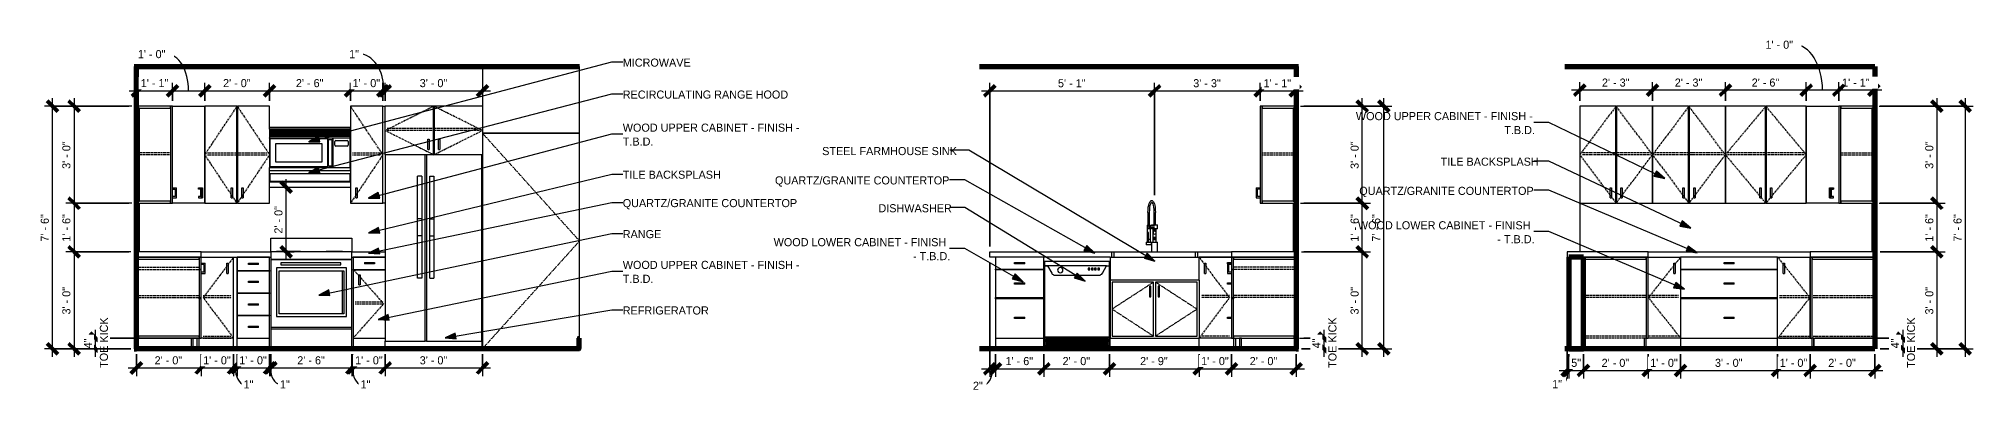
# Model space of a CAD drawing. Header units: inches. Extents: x -3927 to -2736, y 120 to 11438.
# Drawn here: x -3453 to -2736, y 120 to 251 of the extents above.
import ezdxf

# ---------------------------------------------------------------- set-up
doc = ezdxf.new("R2010")
doc.units = ezdxf.units.IN
doc.header["$MEASUREMENT"] = 0
for name, pattern in [('Center', [1.25, 0.25, -0.1875, 0.625, -0.1875]), ('Dash', [0.25, 0.125, -0.125]), ('Dash 1_16_', [0.125, 0.0625, -0.0625])]:
    doc.linetypes.add(name, pattern=pattern)
for name, color, linetype, lineweight in [('0-6', 130, 'Continuous', 5), ('A-ANNO-DIMS', 211, 'Continuous', 9), ('A-ANNO-DIMS-32', 211, 'Continuous', 9), ('A-ANNO-NOTE', 131, 'Continuous', 9), ('A-DOOR-3', 31, 'Continuous', 9), ('A-DOOR-5', 31, 'Dash 1_16_', 9), ('A-FLOR-2', 10, 'Continuous', 70), ('A-WALL', 113, 'Continuous', 18), ('A-WALL-2', 250, 'Continuous', 18), ('A-WALL-3', 113, 'Continuous', 70), ('A-WALL-4', 113, 'Continuous', 9), ('G-ANNO-TEXT', 231, 'Continuous', 9), ('I-WALL-1', 10, 'Continuous', 70), ('P-SANR-FIXT', 6, 'Continuous', 9), ('Q-CASE', 31, 'Continuous', 9), ('Q-CASE-2', 31, 'Center', 9), ('Q-CASE-HDLN', 31, 'Dash', 9), ('Q-SPCQ', 91, 'Continuous', 9)]:
    doc.layers.add(name, color=color, linetype=linetype, lineweight=lineweight)
doc.styles.add('Century Gothic', font='ufonts.com_century-gothic.ttf', dxfattribs={"height": 3})
doc.dimstyles.new('OD_1__HACK', dxfattribs={"dimscale": 12, "dimtxt": 3.132505, "dimasz": 0.333333, "dimexe": 0.25, "dimexo": 0.166667, "dimgap": 0.041667, "dimtad": 1, "dimdec": 0, "dimzin": 3, "dimdsep": 46, "dimlunit": 4, "dimtxsty": 'Century Gothic', "dimblk1": 'OBLIQUE', "dimblk2": 'OBLIQUE', "dimsah": 1, "dimcen": 0.09, "dimdle": 0.25, "dimazin": 0, "dimtfac": 1, "dimtdec": 4, "dimtix": 1, "dimtmove": 0, "dimatfit": 3, "dimfxl": 1, "dimtvp": 1, "dimtfill": 1, "dimfrac": 2, "dimtolj": 1, "dimtzin": 0, "dimarcsym": 2})
doc.dimstyles.new('OD_1__HACK_1', dxfattribs={"dimscale": 12, "dimtxt": 3.132505, "dimasz": 0.333333, "dimexe": 0.25, "dimexo": 0.166667, "dimgap": 0.041667, "dimtad": 1, "dimdec": 0, "dimzin": 3, "dimdsep": 46, "dimlunit": 4, "dimtxsty": 'Century Gothic', "dimblk1": 'OBLIQUE', "dimblk2": 'OBLIQUE', "dimsah": 1, "dimcen": 0.09, "dimdle": 0.25, "dimazin": 0, "dimtfac": 1, "dimtdec": 4, "dimtix": 1, "dimtmove": 1, "dimatfit": 3, "dimfxl": 1, "dimtvp": 1, "dimtfill": 1, "dimfrac": 2, "dimtolj": 1, "dimtzin": 0, "dimarcsym": 2})
doc.dimstyles.new('OD_1__HACK_2', dxfattribs={"dimscale": 12, "dimtxt": 3.132505, "dimasz": 0.333333, "dimexe": 0.25, "dimexo": 0.166667, "dimgap": 0.041667, "dimtad": 1, "dimdec": 0, "dimzin": 3, "dimdsep": 46, "dimlunit": 4, "dimtxsty": 'Century Gothic', "dimblk1": 'OBLIQUE', "dimblk2": 'OBLIQUE', "dimsah": 1, "dimcen": 0.09, "dimdle": 0.25, "dimazin": 0, "dimtfac": 1, "dimtdec": 4, "dimtix": 1, "dimtmove": 0, "dimatfit": 3, "dimfxl": 1, "dimtvp": 1, "dimtfill": 1, "dimfrac": 2, "dimtolj": 1, "dimtzin": 0, "dimarcsym": 2})
doc.dimstyles.new('OD_1__HACK_2_1', dxfattribs={"dimscale": 12, "dimtxt": 3.132505, "dimasz": 0.333333, "dimexe": 0.25, "dimexo": 0.166667, "dimgap": 0.041667, "dimtad": 1, "dimdec": 0, "dimzin": 3, "dimdsep": 46, "dimlunit": 4, "dimtxsty": 'Century Gothic', "dimblk1": 'OBLIQUE', "dimblk2": 'OBLIQUE', "dimsah": 1, "dimcen": 0.09, "dimdle": 0.25, "dimazin": 0, "dimtfac": 1, "dimtdec": 4, "dimtix": 1, "dimtmove": 1, "dimatfit": 3, "dimfxl": 1, "dimtvp": 1, "dimtfill": 1, "dimfrac": 2, "dimtolj": 1, "dimtzin": 0, "dimarcsym": 2})

msp = doc.modelspace()

# ---------------------------------------------------------------- texts
at = {"layer": 'A-ANNO-NOTE', "insert": (-3162.25, 210.87), "char_height": 3, "width": 57.368, "attachment_point": 1, "style": 'Century Gothic'}
msp.add_mtext('STEEL FARMHOUSE SINK', dxfattribs=at)
at = {"layer": 'G-ANNO-TEXT', "char_height": 3, "attachment_point": 1, "style": 'Century Gothic'}
for s, insert, width in [('MICROWAVE', (-3236.16, 243.67), 33.229), ('RECIRCULATING RANGE HOOD', (-3236.16, 231.82), 77.265), ('WOOD UPPER CABINET - FINISH -', (-3236.16, 219.55), 79.891), ('T.B.D.', (-2909.43, 218.66), 13.231), ('T.B.D.', (-3236.16, 214.39), 13.231), ('TILE BACKSPLASH', (-3236.16, 202.1), 41.814), ('TILE BACKSPLASH', (-2933.02, 206.93), 41.814), ('QUARTZ/GRANITE COUNTERTOP', (-3179.74, 199.99), 78.376), ('QUARTZ/GRANITE COUNTERTOP', (-3236.16, 191.57), 78.376), ('DISHWASHER', (-3141.4, 189.66), 31.916), ('RANGE', (-3236.16, 180.06), 17.877), ('WOOD LOWER CABINET - FINISH', (-3180.24, 177.07), 78.982), ('- T.B.D.', (-2912.02, 178.18), 16.362), ('WOOD UPPER CABINET - FINISH -', (-3236.16, 168.64), 79.891), ('- T.B.D.', (-3128.58, 171.9), 16.362), ('T.B.D.', (-3236.16, 163.48), 13.231), ('REFRIGERATOR', (-3236.16, 151.75), 36.764)]:
    msp.add_mtext(s, dxfattribs=dict(at, insert=insert, width=width))

# ---------------------------------------------------------------- blocks, each defined once
blk = doc.blocks.new('CTR - 1st Phase - Shell_rvt-2-2ND _ 3RD FLOOR - 1BD D  - ADA TYPE B - KITCHEN SIDE WALL')
at = {"layer": 'A-FLOR-2'}
for p, q in [((-11363.4, 240.75), (-11198.43, 240.75)), ((-11198.43, 136), (-11363.4, 136))]:
    blk.add_line(p, q, dxfattribs=at)
blk = doc.blocks.new('CTR - 1st Phase - Common Walls_rvt-2-2ND _ 3RD FLOOR - 1BD D  - ADA TYPE B - KITCHEN SIDE WALL')
at = {"layer": 'A-WALL-2'}
blk.add_line((-11363.24, 136), (-11363.24, 240.77), dxfattribs=at)
at = {"layer": 'I-WALL-1'}
for p, q in [((-11362.61, 136), (-11362.61, 240.77)), ((-11363.4, 136), (-11362.61, 136))]:
    blk.add_line(p, q, dxfattribs=at)
blk = doc.blocks.new('Basic Wall _ INT - W4BØF - _5_8 GYP - 2X4 WOOD_BATT_ - 5_8 GYP_ - ___-2685895-2ND _ 3RD FLOOR - 1BD D  - ADA TYPE B - KITCHEN SIDE WALL')
at = {"layer": 'A-WALL'}
blk.add_line((-11198.45, 136.61), (-11198.45, 140), dxfattribs=at)
at = {"layer": 'A-WALL-3'}
for p, q in [((-11198.58, 139.92), (-11198.58, 136.61)), ((-11198.45, 140), (-11198.49, 140)), ((-11198.86, 136.11), (-11198.8, 136))]:
    blk.add_line(p, q, dxfattribs=at)
for centre, radius, start, end in [((-11199.15, 136.61), 0.577, 300, 0), ((-11199.15, 136.61), 0.702, 300, 0), ((-11198.49, 139.92), 0.0822, 90, 180)]:
    blk.add_arc(centre, radius, start, end, dxfattribs=at)
blk = doc.blocks.new('SWING - SINGLE - FLUSH - 36_ x 80_ - OFFSET PIVOT DOOR AT MAGIC PAK AND WASHER_DRYER-3199415-2ND _ 3RD FLOOR - 1BD D  - ADA TYPE B - KITCHEN SIDE WALL')
at = {"layer": 'A-DOOR-3'}
for p, q in [((-11198.45, 216), (-11234.36, 216)), ((-11234.36, 216), (-11234.36, 136))]:
    blk.add_line(p, q, dxfattribs=at)
at = {"layer": 'A-DOOR-5'}
for p, q in [((-11234.36, 216), (-11198.45, 176.1)), ((-11234.36, 136), (-11198.45, 175.9))]:
    blk.add_line(p, q, dxfattribs=at)
blk = doc.blocks.new('Refrigerator_-_Side-by-Side_6047 - 36_ X 30_-345559-2ND _ 3RD FLOOR - 1BD D  - ADA TYPE B - KITCHEN SIDE WALL')
at = {"layer": 'Q-SPCQ'}
for p, q in [((-11255.61, 208), (-11270.36, 208)), ((-11270.36, 208), (-11270.36, 138.87)), ((-11255.11, 208), (-11255.61, 208)), ((-11255.61, 138.87), (-11255.61, 208)), ((-11234.61, 208), (-11255.11, 208)), ((-11255.11, 208), (-11255.11, 138.87)), ((-11234.61, 138.87), (-11234.61, 208)), ((-11258.38, 184.29), (-11258.38, 200)), ((-11256.87, 200), (-11258.38, 200)), ((-11256.87, 200), (-11256.87, 184.29)), ((-11253.84, 184.29), (-11253.84, 200)), ((-11253.84, 200), (-11252.33, 200)), ((-11252.33, 200), (-11252.33, 184.29)), ((-11258.38, 177.94), (-11258.38, 184.29)), ((-11256.87, 184.29), (-11258.38, 184.29)), ((-11256.87, 184.29), (-11256.87, 177.94)), ((-11253.84, 177.94), (-11253.84, 184.29)), ((-11253.84, 184.29), (-11252.33, 184.29)), ((-11252.33, 184.29), (-11252.33, 177.94)), ((-11258.38, 162.23), (-11258.38, 177.94)), ((-11256.87, 177.94), (-11258.38, 177.94)), ((-11256.87, 177.94), (-11256.87, 162.23)), ((-11253.84, 162.23), (-11253.84, 177.94)), ((-11253.84, 177.94), (-11252.33, 177.94)), ((-11252.33, 177.94), (-11252.33, 162.23)), ((-11256.87, 162.23), (-11258.38, 162.23)), ((-11253.84, 162.23), (-11252.33, 162.23)), ((-11270.36, 136.37), (-11270.36, 138.87)), ((-11270.36, 138.87), (-11255.61, 138.87)), ((-11270.36, 136.37), (-11234.61, 136.37)), ((-11270.36, 136), (-11270.36, 136.37)), ((-11255.11, 138.87), (-11255.61, 138.87)), ((-11255.11, 138.87), (-11234.61, 138.87)), ((-11234.61, 138.87), (-11234.61, 136.37)), ((-11234.61, 136.37), (-11234.61, 136))]:
    blk.add_line(p, q, dxfattribs=at)
blk = doc.blocks.new('308 - 308-2727439-2ND _ 3RD FLOOR - 1BD D  - ADA TYPE B - KITCHEN SIDE WALL')
at = {"layer": 'Q-CASE'}
for p, q in [((-11349.24, 226), (-11337.24, 226)), ((-11337.24, 190), (-11337.24, 226)), ((-11337.24, 226), (-11337.24, 190)), ((-11339.54, 195.25), (-11339.54, 195.75)), ((-11339.54, 195.75), (-11338.48, 195.75)), ((-11338.83, 195.25), (-11339.54, 195.25)), ((-11338.83, 195.25), (-11338.83, 192.5)), ((-11338.48, 195.75), (-11338.13, 195.75)), ((-11338.48, 192), (-11338.48, 195.75)), ((-11338.13, 195.75), (-11338.13, 192)), ((-11337.24, 190), (-11349.24, 190)), ((-11338.83, 192.5), (-11339.54, 192.5)), ((-11339.54, 192.5), (-11339.54, 192)), ((-11339.54, 192), (-11338.48, 192)), ((-11338.48, 192), (-11338.13, 192))]:
    blk.add_line(p, q, dxfattribs=at)
blk = doc.blocks.new('30quot_MicrowaveVent_11166 - 70cm miele oven-2322118-2ND _ 3RD FLOOR - 1BD D  - ADA TYPE B - KITCHEN SIDE WALL')
at = {"layer": 'Q-CASE'}
for p, q in [((-11313.24, 217.47), (-11313.24, 218.26)), ((-11313.24, 218.26), (-11283.36, 218.26)), ((-11313.12, 217.47), (-11313.24, 217.47)), ((-11313.24, 217.47), (-11313.24, 214.32)), ((-11313.12, 217.08), (-11313.12, 217.47)), ((-11283.48, 217.47), (-11313.12, 217.47)), ((-11283.48, 217.08), (-11313.12, 217.08)), ((-11313.12, 216.29), (-11313.12, 216.69)), ((-11313.12, 216.69), (-11283.48, 216.69)), ((-11283.48, 216.29), (-11313.12, 216.29)), ((-11313.12, 215.5), (-11313.12, 215.9)), ((-11313.12, 215.9), (-11283.48, 215.9)), ((-11283.48, 215.5), (-11313.12, 215.5)), ((-11283.36, 217.47), (-11283.48, 217.47)), ((-11283.48, 217.47), (-11283.48, 217.08)), ((-11283.48, 216.69), (-11283.48, 216.29)), ((-11283.48, 215.9), (-11283.48, 215.5)), ((-11283.36, 218.26), (-11283.36, 217.47)), ((-11283.36, 214.32), (-11283.36, 217.47)), ((-11313.24, 214.32), (-11283.36, 214.32)), ((-11313.24, 214.2), (-11313.24, 214.32)), ((-11289.85, 214.2), (-11313.24, 214.2)), ((-11313.24, 214.2), (-11313.24, 203.26)), ((-11313.12, 214.72), (-11313.12, 215.11)), ((-11313.12, 215.11), (-11283.48, 215.11)), ((-11283.48, 214.72), (-11313.12, 214.72)), ((-11313.04, 203.46), (-11313.04, 214.01)), ((-11313.04, 214.01), (-11291.74, 214.01)), ((-11293.71, 212.04), (-11311.07, 212.04)), ((-11311.07, 212.04), (-11311.07, 205.43)), ((-11293.71, 212.04), (-11311.07, 212.04)), ((-11311.07, 212.04), (-11311.07, 205.43)), ((-11293.71, 205.43), (-11293.71, 212.04)), ((-11293.71, 205.43), (-11293.71, 212.04)), ((-11291.74, 214.01), (-11291.74, 203.46)), ((-11291.35, 203.91), (-11291.35, 213.51)), ((-11290.16, 213.51), (-11291.35, 213.51)), ((-11290.16, 213.51), (-11290.16, 203.91)), ((-11289.85, 203.26), (-11289.85, 214.2)), ((-11283.36, 214.2), (-11289.85, 214.2)), ((-11289.85, 214.2), (-11289.85, 203.26)), ((-11289.07, 211.55), (-11289.07, 212.93)), ((-11288.67, 213.32), (-11284.54, 213.32)), ((-11284.54, 211.15), (-11288.67, 211.15)), ((-11284.14, 212.93), (-11284.14, 211.55)), ((-11283.48, 215.11), (-11283.48, 214.72)), ((-11283.36, 214.32), (-11283.36, 214.2)), ((-11283.36, 203.26), (-11283.36, 214.2)), ((-11313.24, 203.26), (-11289.85, 203.26)), ((-11313.24, 202), (-11313.24, 203.26)), ((-11283.36, 202), (-11313.24, 202)), ((-11291.74, 203.46), (-11313.04, 203.46)), ((-11311.07, 205.43), (-11293.71, 205.43)), ((-11311.07, 205.43), (-11293.71, 205.43)), ((-11291.35, 203.91), (-11290.16, 203.91)), ((-11289.85, 203.26), (-11283.36, 203.26)), ((-11283.36, 203.26), (-11283.36, 202))]:
    blk.add_line(p, q, dxfattribs=at)
for centre, start, end in [((-11288.67, 212.93), 90, 180), ((-11288.67, 211.55), 180, 270), ((-11284.54, 212.93), 0, 90), ((-11284.54, 211.55), 270, 0)]:
    blk.add_arc(centre, 0.394, start, end, dxfattribs=at)
blk = doc.blocks.new('300 Series Wall Hung Cabinet_302 - 24_ X 36_-2573584-2ND _ 3RD FLOOR - 1BD D  - ADA TYPE B - KITCHEN SIDE WALL')
at = {"layer": 'Q-CASE'}
for p, q in [((-11337.24, 226), (-11337.24, 190)), ((-11325.36, 226), (-11337.24, 226)), ((-11325.36, 190), (-11325.36, 226)), ((-11325.36, 226), (-11325.11, 226)), ((-11325.11, 225.25), (-11325.36, 225.25)), ((-11325.11, 226), (-11325.11, 190)), ((-11313.24, 226), (-11325.11, 226)), ((-11313.24, 218.26), (-11313.24, 226)), ((-11313.24, 200.5), (-11313.24, 202)), ((-11327.49, 195.75), (-11327, 195.75)), ((-11327.49, 192), (-11327.49, 195.75)), ((-11327, 195.75), (-11327, 192)), ((-11323.49, 195.75), (-11323, 195.75)), ((-11323.49, 192), (-11323.49, 195.75)), ((-11323, 195.75), (-11323, 192)), ((-11313.24, 190), (-11313.24, 196)), ((-11337.24, 190), (-11325.36, 190)), ((-11327.49, 192), (-11327, 192)), ((-11325.36, 190.75), (-11325.11, 190.75)), ((-11325.11, 190), (-11325.36, 190)), ((-11325.11, 190), (-11313.24, 190)), ((-11323.49, 192), (-11323, 192))]:
    blk.add_line(p, q, dxfattribs=at)
at = {"layer": 'Q-CASE-2'}
for p, q in [((-11337.24, 208), (-11325.24, 226)), ((-11325.24, 226), (-11313.24, 208)), ((-11325.24, 190), (-11337.24, 208)), ((-11336.49, 208.75), (-11313.99, 208.75)), ((-11336.49, 208), (-11313.99, 208)), ((-11313.24, 208), (-11325.24, 190))]:
    blk.add_line(p, q, dxfattribs=at)
blk = doc.blocks.new('Single Door 1 Drawer 211 - 211 Base Cabinet Single Door1 Drawer 12_-2709705-2ND _ 3RD FLOOR - 1BD D  - ADA TYPE B - KITCHEN SIDE WALL')
at = {"layer": 'Q-CASE'}
for p, q in [((-11282.23, 170), (-11282.23, 165.5)), ((-11270.36, 170), (-11282.23, 170)), ((-11282.23, 165.5), (-11270.36, 165.5)), ((-11282.23, 165.25), (-11282.23, 165.5)), ((-11282.23, 165.25), (-11282.23, 140)), ((-11270.36, 165.25), (-11282.23, 165.25)), ((-11281.48, 165.5), (-11281.48, 165.25)), ((-11278.11, 168), (-11274.36, 168)), ((-11278.11, 168), (-11278.11, 167.5)), ((-11274.36, 167.5), (-11278.11, 167.5)), ((-11274.36, 168), (-11274.36, 167.5)), ((-11270.98, 165.25), (-11270.98, 165.5)), ((-11280.22, 163.5), (-11279.73, 163.5)), ((-11280.22, 159.75), (-11280.22, 163.5)), ((-11280.22, 159.75), (-11279.73, 159.75)), ((-11279.73, 163.5), (-11279.73, 159.75)), ((-11282.23, 140), (-11270.36, 140)), ((-11282.23, 140), (-11282.23, 136))]:
    blk.add_line(p, q, dxfattribs=at)
at = {"layer": 'Q-CASE-2'}
for p, q in [((-11282.23, 165.5), (-11270.98, 152.75)), ((-11270.98, 152.75), (-11282.23, 140)), ((-11281.48, 153.5), (-11270.98, 153.5)), ((-11281.48, 152.75), (-11270.98, 152.75))]:
    blk.add_line(p, q, dxfattribs=at)
blk = doc.blocks.new('300 Series Wall Hung Cabinet_302 - 30_ X 36_-2573882-2ND _ 3RD FLOOR - 1BD D  - ADA TYPE B - KITCHEN SIDE WALL')
at = {"layer": 'Q-CASE'}
for p, q in [((-11349.99, 226), (-11362.24, 226)), ((-11362.24, 226), (-11362.24, 225.25)), ((-11362.24, 225.25), (-11362.24, 190.75)), ((-11361.49, 225.25), (-11362.24, 225.25)), ((-11362.24, 225.25), (-11349.99, 225.25)), ((-11361.49, 190.75), (-11361.49, 225.25)), ((-11349.99, 226), (-11349.99, 190)), ((-11349.24, 226), (-11349.99, 226)), ((-11349.99, 225.25), (-11349.99, 226)), ((-11349.24, 190), (-11349.24, 226)), ((-11349.24, 195.75), (-11347.74, 195.75)), ((-11349.24, 195.25), (-11348.24, 195.25)), ((-11348.24, 195.25), (-11348.24, 192.5)), ((-11347.74, 192), (-11347.74, 195.75)), ((-11362.24, 190.75), (-11361.49, 190.75)), ((-11349.99, 190.75), (-11362.24, 190.75)), ((-11362.24, 190.75), (-11362.24, 190)), ((-11362.24, 190), (-11349.99, 190)), ((-11349.99, 190), (-11349.99, 190.75)), ((-11349.99, 190), (-11349.24, 190)), ((-11348.24, 192.5), (-11349.24, 192.5)), ((-11349.24, 192), (-11347.74, 192))]:
    blk.add_line(p, q, dxfattribs=at)
at = {"layer": 'Q-CASE-2'}
for p, q in [((-11349.99, 208.75), (-11361.49, 208.75)), ((-11349.99, 208), (-11361.49, 208))]:
    blk.add_line(p, q, dxfattribs=at)
blk = doc.blocks.new('Base Cabinet 4 Drawer 254 - Base Cabinet 4 Drawer 254 12_-2556189-2ND _ 3RD FLOOR - 1BD D  - ADA TYPE B - KITCHEN SIDE WALL')
at = {"layer": 'Q-CASE'}
for p, q in [((-11313.24, 170), (-11325.24, 170)), ((-11325.24, 170), (-11325.24, 165.12)), ((-11325.24, 165.12), (-11313.24, 165.12)), ((-11324.49, 165.12), (-11324.49, 164.87)), ((-11321.11, 167.75), (-11317.36, 167.75)), ((-11321.11, 167.25), (-11321.11, 167.75)), ((-11317.36, 167.25), (-11321.11, 167.25)), ((-11317.36, 167.25), (-11317.36, 167.75)), ((-11313.99, 164.87), (-11313.99, 165.12)), ((-11313.24, 165.12), (-11313.24, 170)), ((-11313.24, 165.12), (-11313.24, 164.87)), ((-11313.24, 164.87), (-11325.24, 164.87)), ((-11325.24, 164.87), (-11325.24, 156.79)), ((-11321.11, 161.09), (-11317.36, 161.09)), ((-11321.11, 160.58), (-11321.11, 161.09)), ((-11317.36, 160.58), (-11321.11, 160.58)), ((-11317.36, 160.58), (-11317.36, 161.09)), ((-11313.24, 156.79), (-11313.24, 164.87)), ((-11325.24, 156.79), (-11313.24, 156.79)), ((-11313.24, 156.54), (-11325.24, 156.54)), ((-11325.24, 156.54), (-11325.24, 148.46)), ((-11324.49, 156.79), (-11324.49, 156.54)), ((-11321.11, 152.75), (-11317.36, 152.75)), ((-11321.11, 152.25), (-11321.11, 152.75)), ((-11317.36, 152.25), (-11321.11, 152.25)), ((-11317.36, 152.25), (-11317.36, 152.75)), ((-11313.99, 156.54), (-11313.99, 156.79)), ((-11313.24, 156.79), (-11313.24, 156.54)), ((-11313.24, 148.46), (-11313.24, 156.54)), ((-11325.24, 148.46), (-11313.24, 148.46)), ((-11313.24, 148.21), (-11325.24, 148.21)), ((-11325.24, 148.21), (-11325.24, 140)), ((-11324.49, 148.46), (-11324.49, 148.21)), ((-11321.11, 144.42), (-11317.36, 144.42)), ((-11321.11, 143.92), (-11321.11, 144.42)), ((-11317.36, 143.92), (-11321.11, 143.92)), ((-11317.36, 143.92), (-11317.36, 144.42)), ((-11313.99, 148.21), (-11313.99, 148.46)), ((-11313.24, 148.46), (-11313.24, 148.21)), ((-11313.24, 140), (-11313.24, 148.21)), ((-11325.24, 140), (-11313.24, 140)), ((-11313.24, 136), (-11313.24, 140))]:
    blk.add_line(p, q, dxfattribs=at)
blk = doc.blocks.new('300 Series Wall Hung Cabinet_302 - 18_ x 36_-2359323-2ND _ 3RD FLOOR - 1BD D  - ADA TYPE B - KITCHEN SIDE WALL')
at = {"layer": 'Q-CASE'}
for p, q in [((-11252.48, 226), (-11270.36, 226)), ((-11252.48, 208), (-11252.48, 226)), ((-11252.48, 226), (-11252.23, 226)), ((-11252.23, 225.25), (-11252.48, 225.25)), ((-11234.36, 226), (-11252.23, 226)), ((-11252.23, 226), (-11252.23, 208)), ((-11254.6, 213.75), (-11254.11, 213.75)), ((-11254.6, 210), (-11254.6, 213.75)), ((-11254.6, 210), (-11254.11, 210)), ((-11254.11, 213.75), (-11254.11, 210)), ((-11252.48, 208.75), (-11252.23, 208.75)), ((-11250.6, 213.75), (-11250.11, 213.75)), ((-11250.6, 210), (-11250.6, 213.75)), ((-11250.6, 210), (-11250.11, 210)), ((-11250.11, 213.75), (-11250.11, 210)), ((-11234.61, 208), (-11234.36, 208))]:
    blk.add_line(p, q, dxfattribs=at)
at = {"layer": 'Q-CASE-2'}
for p, q in [((-11252.36, 226), (-11270.36, 217)), ((-11234.36, 217), (-11252.36, 226)), ((-11270.36, 217), (-11252.36, 208)), ((-11235.11, 217.75), (-11269.61, 217.75)), ((-11235.11, 217), (-11269.61, 217)), ((-11252.36, 208), (-11234.36, 217))]:
    blk.add_line(p, q, dxfattribs=at)
blk = doc.blocks.new('300 Series Wall Hung Cabinet_301 - 12_-2216986-2ND _ 3RD FLOOR - 1BD D  - ADA TYPE B - KITCHEN SIDE WALL')
at = {"layer": 'Q-CASE'}
for p, q in [((-11283.24, 226), (-11283.24, 200.5)), ((-11271.25, 226), (-11283.24, 226)), ((-11283.24, 196), (-11283.24, 190)), ((-11281.24, 195.75), (-11280.75, 195.75)), ((-11281.24, 192), (-11281.24, 195.75)), ((-11280.75, 195.75), (-11280.75, 192)), ((-11283.24, 190), (-11271.25, 190)), ((-11281.24, 192), (-11280.75, 192))]:
    blk.add_line(p, q, dxfattribs=at)
at = {"layer": 'Q-CASE-2'}
for p, q in [((-11271.25, 208.02), (-11283.24, 226)), ((-11271.25, 207.98), (-11283.24, 190)), ((-11282.49, 208.75), (-11271.99, 208.75)), ((-11282.49, 208), (-11271.99, 208))]:
    blk.add_line(p, q, dxfattribs=at)
blk = doc.blocks.new('Base Cabinet Corner 197 - Base Cabinet Corner 197-2565125-2ND _ 3RD FLOOR - 1BD D  - ADA TYPE B - KITCHEN SIDE WALL')
at = {"layer": 'Q-CASE'}
for p, q in [((-11338.61, 170), (-11338.6, 170)), ((-11338.6, 140), (-11338.6, 170)), ((-11338.6, 170), (-11326.61, 170)), ((-11338.6, 167.75), (-11337.12, 167.75)), ((-11337.62, 167.25), (-11338.6, 167.25)), ((-11337.62, 167.25), (-11337.62, 164.5)), ((-11337.12, 164), (-11337.12, 167.75)), ((-11329.11, 167.75), (-11328.63, 167.75)), ((-11329.11, 164), (-11329.11, 167.75)), ((-11328.63, 167.75), (-11328.63, 164)), ((-11326.61, 140), (-11326.61, 170)), ((-11337.62, 164.5), (-11338.6, 164.5)), ((-11338.6, 164), (-11337.12, 164)), ((-11329.11, 164), (-11328.63, 164)), ((-11340.13, 136), (-11340.13, 140)), ((-11339.36, 136), (-11339.36, 140)), ((-11339.36, 136), (-11339.36, 140)), ((-11338.6, 140), (-11338.61, 140)), ((-11326.61, 140), (-11338.6, 140))]:
    blk.add_line(p, q, dxfattribs=at)
at = {"layer": 'Q-CASE-2'}
for p, q in [((-11326.61, 170), (-11337.85, 155)), ((-11337.85, 155.75), (-11327.36, 155.75)), ((-11337.85, 155), (-11326.61, 140)), ((-11337.85, 155), (-11327.36, 155)), ((-11337.85, 140.75), (-11327.36, 140.75)), ((-11337.85, 140), (-11327.36, 140))]:
    blk.add_line(p, q, dxfattribs=at)
blk = doc.blocks.new('Base Cabinet 3 Drawer 230 - Base Cabinet 3 Drawer 230 36_-2567957-2ND _ 3RD FLOOR - 1BD D  - ADA TYPE B - KITCHEN SIDE WALL')
at = {"layer": 'Q-CASE'}
for p, q in [((-11339.36, 170), (-11362.61, 170)), ((-11362.61, 170), (-11362.61, 169.25)), ((-11362.61, 169.25), (-11339.36, 169.25)), ((-11361.86, 169.25), (-11362.61, 169.25)), ((-11362.61, 169.25), (-11362.61, 140)), ((-11361.86, 140), (-11361.86, 169.25)), ((-11338.61, 170), (-11339.36, 170)), ((-11339.36, 170), (-11339.36, 165.62)), ((-11339.36, 169.25), (-11339.36, 170)), ((-11339.36, 165.62), (-11338.61, 165.62)), ((-11339.36, 165.37), (-11339.36, 165.62)), ((-11338.61, 165.37), (-11339.36, 165.37)), ((-11339.36, 165.37), (-11339.36, 155)), ((-11338.61, 165.62), (-11338.61, 170)), ((-11338.61, 155), (-11338.61, 165.37)), ((-11339.36, 155), (-11338.61, 155)), ((-11339.36, 154.62), (-11339.36, 155)), ((-11338.61, 154.62), (-11339.36, 154.62)), ((-11339.36, 154.62), (-11339.36, 140)), ((-11338.61, 140), (-11338.61, 154.62)), ((-11361.86, 140), (-11362.61, 140)), ((-11362.61, 140), (-11362.61, 136)), ((-11362.61, 140), (-11361.86, 140)), ((-11339.36, 140.75), (-11361.86, 140.75)), ((-11361.86, 140.75), (-11361.86, 140)), ((-11361.86, 136), (-11361.86, 140)), ((-11361.86, 140), (-11339.36, 140)), ((-11341.61, 140), (-11342.36, 140)), ((-11342.36, 140), (-11342.36, 136)), ((-11341.61, 136), (-11341.61, 140)), ((-11339.36, 140), (-11339.36, 140.75)), ((-11339.36, 140), (-11338.61, 140)), ((-11362.61, 136), (-11361.86, 136)), ((-11342.36, 136), (-11341.61, 136))]:
    blk.add_line(p, q, dxfattribs=at)
at = {"layer": 'Q-CASE-2'}
for p, q in [((-11361.86, 166.25), (-11339.36, 166.25)), ((-11361.86, 165.5), (-11339.36, 165.5)), ((-11361.86, 155.75), (-11339.36, 155.75)), ((-11361.86, 155), (-11339.36, 155))]:
    blk.add_line(p, q, dxfattribs=at)
blk = doc.blocks.new('Cabinet Filler50 - Cabinet Filler-2794800-2ND _ 3RD FLOOR - 1BD D  - ADA TYPE B - KITCHEN SIDE WALL')
at = {"layer": 'A-WALL'}
for p, q in [((-11271.25, 226), (-11270.36, 226)), ((-11271.25, 190), (-11271.25, 226)), ((-11270.36, 208), (-11270.36, 226)), ((-11270.36, 190), (-11271.25, 190))]:
    blk.add_line(p, q, dxfattribs=at)
blk = doc.blocks.new('Cabinet Filler51 - Cabinet Filler-2794924-2ND _ 3RD FLOOR - 1BD D  - ADA TYPE B - KITCHEN SIDE WALL')
at = {"layer": 'A-WALL'}
for p, q in [((-11326.61, 170), (-11325.24, 170)), ((-11326.61, 136), (-11326.61, 170)), ((-11325.24, 136), (-11325.24, 170))]:
    blk.add_line(p, q, dxfattribs=at)
blk = doc.blocks.new('Range_Hood_386 - 30_ Wide-2577799-2ND _ 3RD FLOOR - 1BD D  - ADA TYPE B - KITCHEN SIDE WALL')
at = {"layer": 'Q-SPCQ'}
for p, q in [((-11313.24, 201), (-11312.99, 201)), ((-11312.99, 201), (-11283.49, 201)), ((-11312.99, 198.12), (-11312.99, 201)), ((-11283.49, 201), (-11283.24, 201)), ((-11283.49, 201), (-11283.49, 198.12)), ((-11283.36, 202), (-11283.24, 202)), ((-11313.24, 198), (-11313.24, 200.5)), ((-11313.24, 196), (-11313.24, 198)), ((-11313.24, 198), (-11283.24, 198)), ((-11313.24, 196), (-11283.24, 196)), ((-11283.49, 198.12), (-11312.99, 198.12)), ((-11283.24, 200.5), (-11283.24, 198)), ((-11283.24, 198), (-11283.24, 196))]:
    blk.add_line(p, q, dxfattribs=at)
blk = doc.blocks.new('CTR - 1st Phase - Shell_rvt-3-2ND _ 3RD FLOOR - 1BD D - ADA TYPE B - KITCHEN SIDE WING')
at = {"layer": 'A-FLOR-2'}
for p, q in [((11245.18, 240.75), (11363.42, 240.75)), ((11363.42, 136), (11245.18, 136))]:
    blk.add_line(p, q, dxfattribs=at)
blk = doc.blocks.new('CTR - 1st Phase - Common Walls_rvt-3-2ND _ 3RD FLOOR - 1BD D - ADA TYPE B - KITCHEN SIDE WING')
at = {"layer": 'A-WALL-2'}
blk.add_line((11363.24, 240.77), (11363.24, 136), dxfattribs=at)
at = {"layer": 'I-WALL-1'}
for p, q in [((11362.61, 240.77), (11362.61, 136)), ((11362.61, 136), (11363.42, 136))]:
    blk.add_line(p, q, dxfattribs=at)
blk = doc.blocks.new('Dishwasher_15404 - 34_ counter-547918-2ND _ 3RD FLOOR - 1BD D - ADA TYPE B - KITCHEN SIDE WING')
at = {"layer": 'Q-SPCQ'}
for p, q in [((11269.36, 168.5), (11269.36, 166.79)), ((11269.36, 168.5), (11269.56, 168.5)), ((11269.56, 166.79), (11269.36, 166.79)), ((11269.36, 166.79), (11269.36, 140.33)), ((11269.36, 166.79), (11269.56, 166.79)), ((11269.56, 168.5), (11292.29, 168.5)), ((11270.46, 166.79), (11269.56, 166.79)), ((11269.56, 166.79), (11270.46, 166.79)), ((11292.27, 166.79), (11270.46, 166.79)), ((11270.46, 166.79), (11271.97, 164.06)), ((11286.1, 165.94), (11285.51, 165.94)), ((11285.51, 165.94), (11285.51, 165.35)), ((11285.51, 165.35), (11286.1, 165.35)), ((11286.1, 165.35), (11286.1, 165.94)), ((11287.29, 165.94), (11286.7, 165.94)), ((11286.7, 165.94), (11286.7, 165.35)), ((11286.7, 165.35), (11287.29, 165.35)), ((11287.29, 165.35), (11287.29, 165.94)), ((11288.47, 165.94), (11287.88, 165.94)), ((11287.88, 165.94), (11287.88, 165.35)), ((11287.88, 165.35), (11288.47, 165.35)), ((11288.47, 165.35), (11288.47, 165.94)), ((11289.65, 165.94), (11289.06, 165.94)), ((11289.06, 165.94), (11289.06, 165.35)), ((11289.06, 165.35), (11289.65, 165.35)), ((11289.65, 165.35), (11289.65, 165.94)), ((11290.76, 164.06), (11292.27, 166.79)), ((11292.29, 166.79), (11292.27, 166.79)), ((11292.27, 166.79), (11293.17, 166.79)), ((11292.29, 168.5), (11293.36, 168.5)), ((11293.17, 166.79), (11293.36, 166.79)), ((11293.36, 166.79), (11293.36, 168.5)), ((11293.36, 140.33), (11293.36, 166.79)), ((11273.18, 163.35), (11289.55, 163.35)), ((11269.56, 140.33), (11269.36, 140.33)), ((11269.36, 139.94), (11269.36, 140.33)), ((11293.36, 139.94), (11269.36, 139.94)), ((11269.36, 139.94), (11269.36, 136)), ((11293.17, 140.33), (11269.56, 140.33)), ((11269.79, 139.39), (11269.79, 139.59)), ((11269.79, 139.59), (11270.94, 139.59)), ((11270.94, 139.39), (11269.79, 139.39)), ((11269.79, 139), (11269.79, 139.2)), ((11269.79, 139.2), (11270.94, 139.2)), ((11270.94, 139), (11269.79, 139)), ((11269.79, 138.61), (11269.79, 138.8)), ((11269.79, 138.8), (11270.94, 138.8)), ((11270.94, 138.61), (11269.79, 138.61)), ((11269.79, 138.21), (11269.79, 138.41)), ((11269.79, 138.41), (11270.94, 138.41)), ((11270.94, 138.21), (11269.79, 138.21)), ((11269.79, 137.82), (11269.79, 138.02)), ((11269.79, 138.02), (11270.94, 138.02)), ((11270.94, 137.82), (11269.79, 137.82)), ((11269.79, 137.43), (11269.79, 137.62)), ((11269.79, 137.62), (11270.94, 137.62)), ((11270.94, 137.43), (11269.79, 137.43)), ((11269.79, 137.03), (11269.79, 137.23)), ((11269.79, 137.23), (11270.94, 137.23)), ((11270.94, 137.03), (11269.79, 137.03)), ((11269.79, 136.64), (11269.79, 136.84)), ((11269.79, 136.84), (11270.94, 136.84)), ((11270.94, 136.64), (11269.79, 136.64)), ((11270.94, 139.94), (11291.79, 139.94)), ((11270.94, 139.59), (11291.79, 139.59)), ((11291.79, 139.39), (11270.94, 139.39)), ((11270.94, 139.2), (11291.79, 139.2)), ((11291.79, 139), (11270.94, 139)), ((11270.94, 138.8), (11291.79, 138.8)), ((11291.79, 138.61), (11270.94, 138.61)), ((11270.94, 138.41), (11291.79, 138.41)), ((11291.79, 138.21), (11270.94, 138.21)), ((11270.94, 138.02), (11291.79, 138.02)), ((11291.79, 137.82), (11270.94, 137.82)), ((11270.94, 137.62), (11291.79, 137.62)), ((11291.79, 137.43), (11270.94, 137.43)), ((11270.94, 137.23), (11291.79, 137.23)), ((11291.79, 137.03), (11270.94, 137.03)), ((11270.94, 136.84), (11291.79, 136.84)), ((11291.79, 136.64), (11270.94, 136.64)), ((11291.79, 139.59), (11292.94, 139.59)), ((11292.94, 139.39), (11291.79, 139.39)), ((11291.79, 139.2), (11292.94, 139.2)), ((11292.94, 139), (11291.79, 139)), ((11291.79, 138.8), (11292.94, 138.8)), ((11292.94, 138.61), (11291.79, 138.61)), ((11291.79, 138.41), (11292.94, 138.41)), ((11292.94, 138.21), (11291.79, 138.21)), ((11291.79, 138.02), (11292.94, 138.02)), ((11292.94, 137.82), (11291.79, 137.82)), ((11291.79, 137.62), (11292.94, 137.62)), ((11292.94, 137.43), (11291.79, 137.43)), ((11291.79, 137.23), (11292.94, 137.23)), ((11292.94, 137.03), (11291.79, 137.03)), ((11291.79, 136.84), (11292.94, 136.84)), ((11292.94, 136.64), (11291.79, 136.64)), ((11292.94, 139.59), (11292.94, 139.39)), ((11292.94, 139.2), (11292.94, 139)), ((11292.94, 138.8), (11292.94, 138.61)), ((11292.94, 138.41), (11292.94, 138.21)), ((11292.94, 138.02), (11292.94, 137.82)), ((11292.94, 137.62), (11292.94, 137.43)), ((11292.94, 137.23), (11292.94, 137.03)), ((11292.94, 136.84), (11292.94, 136.64)), ((11293.36, 140.33), (11293.17, 140.33)), ((11293.36, 139.94), (11293.36, 140.33)), ((11293.36, 136), (11293.36, 139.94))]:
    blk.add_line(p, q, dxfattribs=at)
for centre, radius, start, end in [((11275.17, 165.2), 0.984, 90, 270), ((11275.17, 165.2), 0.984, 270, 90), ((11273.18, 164.72), 1.38, 209, 270), ((11289.55, 164.72), 1.38, 270, 331)]:
    blk.add_arc(centre, radius, start, end, dxfattribs=at)
blk = doc.blocks.new('300 Series Wall Hung Cabinet_302 - 30_ X 36_-2573882-2ND _ 3RD FLOOR - 1BD D - ADA TYPE B - KITCHEN SIDE WING')
at = {"layer": 'Q-CASE'}
for p, q in [((11349.99, 226), (11349.24, 226)), ((11349.24, 226), (11349.24, 190)), ((11349.99, 190), (11349.99, 226)), ((11362.24, 226), (11349.99, 226)), ((11349.99, 226), (11349.99, 225.25)), ((11349.99, 225.25), (11362.24, 225.25)), ((11362.24, 225.25), (11361.49, 225.25)), ((11361.49, 225.25), (11361.49, 190.75)), ((11362.24, 225.25), (11362.24, 226)), ((11362.24, 190.75), (11362.24, 225.25)), ((11349.24, 190), (11349.99, 190)), ((11362.24, 190.75), (11349.99, 190.75)), ((11349.99, 190.75), (11349.99, 190)), ((11349.99, 190), (11362.24, 190)), ((11361.49, 190.75), (11362.24, 190.75)), ((11362.24, 190), (11362.24, 190.75))]:
    blk.add_line(p, q, dxfattribs=at)
at = {"layer": 'Q-CASE-2'}
for p, q in [((11349.99, 208.75), (11361.49, 208.75)), ((11349.99, 208), (11361.49, 208))]:
    blk.add_line(p, q, dxfattribs=at)
blk = doc.blocks.new('Vanity Cabinet-Double Door - 33_-2164608-2ND _ 3RD FLOOR - 1BD D - ADA TYPE B - KITCHEN SIDE WING')
at = {"layer": 'Q-CASE'}
for p, q in [((11293.61, 161.5), (11293.61, 140)), ((11309.74, 160.75), (11294.36, 160.75)), ((11294.36, 160.75), (11294.36, 140.75)), ((11308.24, 159.25), (11308.24, 155.25)), ((11308.74, 159.25), (11308.24, 159.25)), ((11308.74, 155.25), (11308.74, 159.25)), ((11309.74, 140.75), (11309.74, 160.75)), ((11325.86, 160.75), (11310.49, 160.75)), ((11310.49, 160.75), (11310.49, 140.75)), ((11311.49, 159.25), (11311.49, 155.25)), ((11311.99, 159.25), (11311.49, 159.25)), ((11311.99, 155.25), (11311.99, 159.25)), ((11325.86, 140.75), (11325.86, 160.75)), ((11308.24, 155.25), (11308.74, 155.25)), ((11311.49, 155.25), (11311.99, 155.25)), ((11293.61, 140), (11326.61, 140)), ((11293.61, 136), (11293.61, 140)), ((11294.36, 140.75), (11309.74, 140.75)), ((11310.49, 140.75), (11325.86, 140.75))]:
    blk.add_line(p, q, dxfattribs=at)
at = {"layer": 'Q-CASE-HDLN'}
for p, q in [((11309.74, 160.75), (11294.36, 150.75)), ((11310.49, 160.75), (11325.86, 150.75)), ((11294.36, 150.75), (11309.74, 140.75)), ((11325.86, 150.75), (11310.49, 140.75))]:
    blk.add_line(p, q, dxfattribs=at)
blk = doc.blocks.new('Base Cabinet 3 Drawer 230 - Base Cabinet 3 Drawer 230 18_-2554959-2ND _ 3RD FLOOR - 1BD D - ADA TYPE B - KITCHEN SIDE WING')
at = {"layer": 'Q-CASE'}
for p, q in [((11269.11, 170), (11251.11, 170)), ((11251.11, 170), (11251.11, 165.62)), ((11251.11, 165.62), (11269.11, 165.62)), ((11251.11, 165.37), (11251.11, 165.62)), ((11269.11, 165.37), (11251.11, 165.37)), ((11251.11, 165.37), (11251.11, 155)), ((11251.86, 165.62), (11251.86, 165.37)), ((11258.24, 168), (11261.99, 168)), ((11258.24, 167.5), (11258.24, 168)), ((11261.99, 167.5), (11258.24, 167.5)), ((11261.99, 167.5), (11261.99, 168)), ((11268.36, 165.37), (11268.36, 165.62)), ((11269.11, 165.62), (11269.11, 170)), ((11269.11, 165.62), (11269.11, 165.37)), ((11269.11, 155), (11269.11, 165.37)), ((11258.24, 160.5), (11261.99, 160.5)), ((11258.24, 160), (11258.24, 160.5)), ((11261.99, 160), (11258.24, 160)), ((11261.99, 160), (11261.99, 160.5)), ((11251.11, 155), (11269.11, 155)), ((11251.11, 154.62), (11251.11, 155)), ((11269.11, 154.62), (11251.11, 154.62)), ((11251.11, 154.62), (11251.11, 140)), ((11251.86, 155), (11251.86, 154.62)), ((11268.36, 154.62), (11268.36, 155)), ((11269.11, 155), (11269.11, 154.62)), ((11269.11, 140), (11269.11, 154.62)), ((11258.24, 147.75), (11261.99, 147.75)), ((11258.24, 147.25), (11258.24, 147.75)), ((11261.99, 147.25), (11258.24, 147.25)), ((11261.99, 147.25), (11261.99, 147.75)), ((11251.11, 140), (11269.11, 140)), ((11251.11, 140), (11251.11, 136)), ((11269.11, 136), (11269.11, 140))]:
    blk.add_line(p, q, dxfattribs=at)
blk = doc.blocks.new('kitchen_faucet_14143 - kitchen_faucet_14143-2965259-2ND _ 3RD FLOOR - 1BD D - ADA TYPE B - KITCHEN SIDE WING')
at = {"layer": 'P-SANR-FIXT'}
for p, q in [((11307.67, 186.57), (11307.67, 181.84)), ((11308.26, 181.45), (11308.26, 186.57)), ((11309.83, 186.57), (11309.83, 182.04)), ((11310.42, 182.04), (11310.42, 186.57)), ((11307.36, 181.84), (11307.36, 180.66)), ((11307.36, 181.84), (11307.52, 181.84)), ((11307.36, 180.66), (11307.36, 176.72)), ((11307.36, 180.66), (11307.52, 180.66)), ((11307.52, 180.66), (11307.36, 180.66)), ((11307.52, 181.84), (11307.65, 181.84)), ((11307.52, 180.66), (11307.52, 181.84)), ((11307.52, 180.66), (11307.65, 180.66)), ((11307.52, 180.55), (11307.52, 180.66)), ((11307.65, 180.66), (11307.52, 180.66)), ((11307.95, 180.55), (11307.52, 180.55)), ((11307.65, 180.66), (11307.65, 181.84)), ((11307.65, 180.66), (11308.07, 180.66)), ((11307.65, 180.55), (11307.65, 180.66)), ((11308.07, 180.66), (11307.65, 180.66)), ((11307.67, 181.45), (11307.67, 181.84)), ((11307.67, 181.84), (11307.96, 181.84)), ((11308.07, 181.45), (11307.67, 181.45)), ((11308.07, 180.55), (11307.95, 180.55)), ((11307.96, 181.84), (11308.07, 181.84)), ((11308.07, 181.84), (11308.54, 181.84)), ((11308.07, 181.84), (11308.07, 180.66)), ((11308.25, 181.45), (11308.07, 181.45)), ((11308.07, 181.06), (11308.25, 181.06)), ((11308.07, 180.66), (11308.54, 180.66)), ((11308.07, 180.66), (11308.07, 180.55)), ((11308.54, 180.66), (11308.07, 180.66)), ((11310.11, 181.45), (11308.54, 181.45)), ((11308.54, 181.06), (11310.11, 181.06)), ((11308.55, 180.66), (11308.55, 181.84)), ((11308.55, 176.72), (11308.55, 180.66)), ((11309.03, 182.04), (11309.03, 181.45)), ((11309.03, 182.04), (11310.11, 182.04)), ((11309.03, 181.06), (11309.03, 180.46)), ((11310, 180.46), (11309.03, 180.46)), ((11309.52, 180.46), (11309.52, 179.25)), ((11310, 180.66), (11310, 179.67)), ((11310, 180.66), (11310.11, 180.66)), ((11310.11, 182.04), (11311.2, 182.04)), ((11310.11, 180.66), (11310.23, 180.66)), ((11310.23, 179.67), (11310.23, 180.66)), ((11311.2, 180.46), (11310.23, 180.46)), ((11310.7, 179.25), (11310.7, 180.46)), ((11311.2, 180.46), (11311.2, 182.04)), ((11306.97, 175.54), (11306.97, 174.56)), ((11306.97, 175.54), (11307.95, 175.54)), ((11307.95, 174.56), (11306.97, 174.56)), ((11307.33, 176.72), (11307.33, 175.54)), ((11307.33, 176.72), (11307.72, 176.72)), ((11307.72, 179.2), (11307.72, 175.42)), ((11307.91, 175.42), (11307.91, 179.2)), ((11307.91, 176.72), (11307.95, 176.72)), ((11307.95, 176.72), (11308.58, 176.72)), ((11307.95, 175.54), (11308.94, 175.54)), ((11308.94, 174.56), (11307.95, 174.56)), ((11308.58, 175.54), (11308.58, 176.72)), ((11308.94, 174.56), (11308.94, 175.54)), ((11309.03, 175.54), (11309.03, 172)), ((11309.03, 175.54), (11310.11, 175.54)), ((11309.52, 179.25), (11309.52, 177.11)), ((11309.52, 177.11), (11309.52, 175.54)), ((11309.62, 177.11), (11309.62, 176.75)), ((11310.11, 175.54), (11311.2, 175.54)), ((11310.61, 176.75), (11310.61, 177.11)), ((11310.7, 177.11), (11310.7, 179.25)), ((11310.7, 175.54), (11310.7, 177.11)), ((11311.2, 172), (11311.2, 175.54))]:
    blk.add_line(p, q, dxfattribs=at)
at = {"layer": 'P-SANR-FIXT', "flags": 128}
for points in [[(11307.67, 186.57), (11307.7, 187.57), (11307.79, 188.51), (11307.93, 189.32), (11308.11, 189.95), (11308.3, 190.41), (11308.5, 190.71), (11308.7, 190.89), (11308.9, 190.98), (11309.08, 191), (11309.23, 190.97)], [(11308.26, 186.57), (11308.29, 187.55), (11308.38, 188.47), (11308.52, 189.25), (11308.69, 189.82), (11308.86, 190.19), (11308.99, 190.37), (11309.04, 190.41)], [(11309.04, 190.41), (11309.12, 190.34), (11309.26, 190.12), (11309.42, 189.76), (11309.56, 189.24), (11309.69, 188.54), (11309.79, 187.69), (11309.83, 186.57)], [(11309.23, 190.97), (11309.4, 190.88), (11309.71, 190.53), (11310.02, 189.83), (11310.17, 189.24), (11310.3, 188.5), (11310.38, 187.61), (11310.42, 186.57)]]:
    blk.add_lwpolyline(points, dxfattribs=at)
at = {"layer": 'P-SANR-FIXT'}
for centre, radius, start, end in [((11310.11, 179.1), 0.591, 120, 180), ((11310.11, 179.12), 0.571, 0, 180), ((11310.11, 179.1), 0.591, 0, 60), ((11310.11, 179.1), 0.591, 180, 0), ((11310.11, 179.12), 0.571, 180, 0)]:
    blk.add_arc(centre, radius, start, end, dxfattribs=at)
for centre, major_axis, ratio, start_param, end_param in [((11310.11, 179.25), (0.591, 0), 0.422618, 2.688204, 3.141593), ((11310.11, 179.25), (0.591, 0), 0.422618, 0, 0.453389), ((11307.81, 179.2), (0.0984, 0), 0.173648, 1.570796, 4.712389), ((11307.81, 179.2), (0.0984, 0), 0.173648, 4.712389, 7.853982), ((11310.11, 177.11), (0.591, 0), 0.422618, 1.570796, 3.719048), ((11310.11, 176.75), (0.492, 0), 0.422618, 1.570796, 4.712389), ((11310.11, 177.11), (0.492, 0), 0.422618, 1.570796, 3.141593), ((11310.11, 177.11), (0.591, 0), 0.422618, 5.70573, 7.853982), ((11310.11, 177.11), (0.492, 0), 0.422618, 0, 1.570796), ((11310.11, 176.75), (0.492, 0), 0.422618, 4.712389, 7.853982)]:
    blk.add_ellipse(centre, major_axis=major_axis, ratio=ratio, start_param=start_param, end_param=end_param, dxfattribs=at)
blk = doc.blocks.new('Stainless Steel Farmhous Kitchen Sink - Stainless Steel Farmhous Kitchen Sink-2552578-2ND _ 3RD FLOOR - 1BD D - ADA TYPE B - KITCHEN SIDE WING')
at = {"layer": 'P-SANR-FIXT'}
for p, q in [((11293.61, 170), (11326.61, 170)), ((11293.61, 170), (11293.61, 161.5)), ((11326.61, 161.5), (11326.61, 170)), ((11326.61, 161.5), (11293.61, 161.5))]:
    blk.add_line(p, q, dxfattribs=at)
blk = doc.blocks.new('300 Series Wall Hung Cabinet_302 - 27_ X 36_-2605031-2ND _ 3RD FLOOR - 1BD D - ADA TYPE B - KITCHEN SIDE WING')
at = {"layer": 'Q-CASE'}
for p, q in [((11347.74, 195.75), (11349.24, 195.75)), ((11347.74, 195.75), (11347.74, 192)), ((11348.24, 192.5), (11348.24, 195.25)), ((11349.24, 195.25), (11348.24, 195.25)), ((11347.74, 192), (11349.24, 192)), ((11349.24, 192.5), (11348.24, 192.5))]:
    blk.add_line(p, q, dxfattribs=at)
blk = doc.blocks.new('Base Cabinet 3 Drawer 230 - Base Cabinet 3 Drawer 230 36_-2567957-2ND _ 3RD FLOOR - 1BD D - ADA TYPE B - KITCHEN SIDE WING')
at = {"layer": 'Q-CASE'}
for p, q in [((11337.11, 168), (11338.61, 168)), ((11337.11, 167.5), (11337.11, 168)), ((11338.61, 167.5), (11337.11, 167.5)), ((11338.61, 170), (11338.61, 165.62)), ((11339.36, 170), (11338.61, 170)), ((11338.61, 165.62), (11339.36, 165.62)), ((11338.61, 165.37), (11338.61, 155)), ((11339.36, 165.37), (11338.61, 165.37)), ((11339.36, 165.62), (11339.36, 170)), ((11362.61, 170), (11339.36, 170)), ((11339.36, 170), (11339.36, 169.25)), ((11339.36, 169.25), (11362.61, 169.25)), ((11339.36, 165.62), (11339.36, 165.37)), ((11339.36, 155), (11339.36, 165.37)), ((11361.86, 169.25), (11361.86, 140)), ((11362.61, 169.25), (11361.86, 169.25)), ((11362.61, 169.25), (11362.61, 170)), ((11362.61, 140), (11362.61, 169.25)), ((11337.11, 160.5), (11338.61, 160.5)), ((11337.11, 160), (11337.11, 160.5)), ((11338.61, 160), (11337.11, 160)), ((11338.61, 155), (11339.36, 155)), ((11338.61, 154.62), (11338.61, 140)), ((11339.36, 154.62), (11338.61, 154.62)), ((11339.36, 155), (11339.36, 154.62)), ((11339.36, 140), (11339.36, 154.62)), ((11337.11, 147.75), (11338.61, 147.75)), ((11337.11, 147.25), (11337.11, 147.75)), ((11338.61, 147.25), (11337.11, 147.25)), ((11338.61, 140), (11339.36, 140)), ((11361.86, 140.75), (11339.36, 140.75)), ((11339.36, 140.75), (11339.36, 140)), ((11339.36, 140), (11361.86, 140)), ((11341.61, 140), (11341.61, 136)), ((11342.36, 140), (11341.61, 140)), ((11342.36, 136), (11342.36, 140)), ((11361.86, 140), (11361.86, 140.75)), ((11362.61, 140), (11361.86, 140)), ((11361.86, 140), (11361.86, 136)), ((11361.86, 140), (11362.61, 140)), ((11362.61, 136), (11362.61, 140)), ((11341.61, 136), (11342.36, 136)), ((11361.86, 136), (11362.61, 136))]:
    blk.add_line(p, q, dxfattribs=at)
at = {"layer": 'Q-CASE-2'}
for p, q in [((11361.86, 166.25), (11339.36, 166.25)), ((11361.86, 165.5), (11339.36, 165.5)), ((11361.86, 155.75), (11339.36, 155.75)), ((11361.86, 155), (11339.36, 155))]:
    blk.add_line(p, q, dxfattribs=at)
blk = doc.blocks.new('Base Cabinet Corner 197 - Base Cabinet Corner 197-2569781-2ND _ 3RD FLOOR - 1BD D - ADA TYPE B - KITCHEN SIDE WING')
at = {"layer": 'Q-CASE'}
for p, q in [((11326.61, 170), (11338.6, 170)), ((11328.63, 167.75), (11329.11, 167.75)), ((11328.63, 164), (11328.63, 167.75)), ((11329.11, 167.75), (11329.11, 164)), ((11337.12, 167.5), (11337.12, 164)), ((11337.62, 164.5), (11337.62, 167.25)), ((11338.6, 167.25), (11337.62, 167.25)), ((11338.6, 170), (11338.61, 170)), ((11338.6, 170), (11338.6, 168)), ((11338.6, 167.5), (11338.6, 160.5)), ((11326.61, 161.5), (11326.61, 140)), ((11328.63, 164), (11329.11, 164)), ((11337.12, 164), (11338.6, 164)), ((11338.6, 164.5), (11337.62, 164.5)), ((11338.6, 160), (11338.6, 147.75)), ((11338.6, 147.25), (11338.6, 140)), ((11326.61, 136), (11326.61, 140)), ((11338.6, 140), (11326.61, 140)), ((11338.61, 140), (11338.6, 140)), ((11339.36, 140), (11339.36, 136)), ((11339.36, 140), (11339.36, 136)), ((11340.13, 140), (11340.13, 136))]:
    blk.add_line(p, q, dxfattribs=at)
at = {"layer": 'Q-CASE-2'}
for p, q in [((11326.61, 170), (11337.85, 155)), ((11337.85, 155), (11326.61, 140)), ((11337.85, 155.75), (11327.36, 155.75)), ((11337.85, 155), (11327.36, 155)), ((11337.85, 140.75), (11327.36, 140.75)), ((11337.85, 140), (11327.36, 140))]:
    blk.add_line(p, q, dxfattribs=at)
blk = doc.blocks.new('CTR - 1st Phase - Shell_rvt-4-2ND _ 3RD FLOOR - 1BD D - ADA TYPE B - KITCHEN BACK WALL')
at = {"layer": 'A-FLOR-2'}
for p, q in [((-3602.21, 240.75), (-3487.28, 240.75)), ((-3487.28, 136), (-3602.21, 136))]:
    blk.add_line(p, q, dxfattribs=at)
blk = doc.blocks.new('CTR - 1st Phase - Common Walls_rvt-4-2ND _ 3RD FLOOR - 1BD D - ADA TYPE B - KITCHEN BACK WALL')
at = {"layer": 'I-WALL-1'}
for p, q in [((-3487.3, 240.77), (-3487.3, 136)), ((-3487.3, 136), (-3487.28, 136))]:
    blk.add_line(p, q, dxfattribs=at)
blk = doc.blocks.new('308 - 308-2727439-2ND _ 3RD FLOOR - 1BD D - ADA TYPE B - KITCHEN BACK WALL')
at = {"layer": 'Q-CASE'}
for p, q in [((-3512.67, 226), (-3500.67, 226)), ((-3512.67, 226), (-3512.67, 190)), ((-3512.67, 226), (-3512.67, 190)), ((-3504.03, 195.75), (-3503.69, 195.75)), ((-3504.03, 192), (-3504.03, 195.75)), ((-3503.69, 195.75), (-3502.63, 195.75)), ((-3503.69, 195.75), (-3503.69, 192)), ((-3503.33, 195.25), (-3502.63, 195.25)), ((-3503.33, 192.5), (-3503.33, 195.25)), ((-3502.63, 195.75), (-3502.63, 195.25)), ((-3500.67, 190), (-3512.67, 190)), ((-3504.03, 192), (-3503.69, 192)), ((-3503.69, 192), (-3502.63, 192)), ((-3502.63, 192.5), (-3503.33, 192.5)), ((-3502.63, 192), (-3502.63, 192.5))]:
    blk.add_line(p, q, dxfattribs=at)
blk = doc.blocks.new('300 Series Wall Hung Cabinet_302 - 24_ X 36_-2573584-2ND _ 3RD FLOOR - 1BD D - ADA TYPE B - KITCHEN BACK WALL')
at = {"layer": 'Q-CASE'}
for p, q in [((-3499.92, 226), (-3500.67, 226)), ((-3500.67, 226), (-3500.67, 190)), ((-3499.92, 190), (-3499.92, 226)), ((-3487.67, 226), (-3499.92, 226)), ((-3499.92, 226), (-3499.92, 225.25)), ((-3499.92, 225.25), (-3487.67, 225.25)), ((-3487.67, 225.25), (-3488.42, 225.25)), ((-3488.42, 225.25), (-3488.42, 190.75)), ((-3487.67, 225.25), (-3487.67, 226)), ((-3487.67, 190.75), (-3487.67, 225.25)), ((-3500.67, 190), (-3499.92, 190)), ((-3487.67, 190.75), (-3499.92, 190.75)), ((-3499.92, 190.75), (-3499.92, 190)), ((-3499.92, 190), (-3487.67, 190)), ((-3488.42, 190.75), (-3487.67, 190.75)), ((-3487.67, 190), (-3487.67, 190.75))]:
    blk.add_line(p, q, dxfattribs=at)
at = {"layer": 'Q-CASE-2'}
for p, q in [((-3499.92, 208.75), (-3488.42, 208.75)), ((-3499.92, 208), (-3488.42, 208))]:
    blk.add_line(p, q, dxfattribs=at)
blk = doc.blocks.new('300 Series Wall Hung Cabinet_302 - 30_ X 36_-2573882-2ND _ 3RD FLOOR - 1BD D - ADA TYPE B - KITCHEN BACK WALL')
at = {"layer": 'Q-CASE'}
for p, q in [((-3527.8, 226), (-3542.67, 226)), ((-3542.67, 226), (-3542.67, 190)), ((-3527.8, 190), (-3527.8, 226)), ((-3527.8, 226), (-3527.55, 226)), ((-3527.55, 225.25), (-3527.8, 225.25)), ((-3512.67, 226), (-3527.55, 226)), ((-3527.55, 226), (-3527.55, 190)), ((-3512.67, 190), (-3512.67, 226)), ((-3529.91, 195.75), (-3529.42, 195.75)), ((-3529.91, 192), (-3529.91, 195.75)), ((-3529.42, 195.75), (-3529.42, 192)), ((-3525.91, 195.75), (-3525.42, 195.75)), ((-3525.91, 192), (-3525.91, 195.75)), ((-3525.42, 195.75), (-3525.42, 192)), ((-3542.67, 190), (-3527.8, 190)), ((-3529.91, 192), (-3529.42, 192)), ((-3527.8, 190.75), (-3527.55, 190.75)), ((-3527.55, 190), (-3527.8, 190)), ((-3527.55, 190), (-3512.67, 190)), ((-3525.91, 192), (-3525.42, 192))]:
    blk.add_line(p, q, dxfattribs=at)
at = {"layer": 'Q-CASE-2'}
for p, q in [((-3527.67, 226), (-3542.67, 208)), ((-3512.67, 208), (-3527.67, 226)), ((-3542.67, 208), (-3527.67, 190)), ((-3513.42, 208.75), (-3541.92, 208.75)), ((-3513.42, 208), (-3541.92, 208)), ((-3527.67, 190), (-3512.67, 208))]:
    blk.add_line(p, q, dxfattribs=at)
blk = doc.blocks.new('300 Series Wall Hung Cabinet_302 - 27_ X 36_-2605031-2ND _ 3RD FLOOR - 1BD D - ADA TYPE B - KITCHEN BACK WALL')
at = {"layer": 'Q-CASE'}
for p, q in [((-3583.3, 226), (-3596.67, 226)), ((-3596.67, 226), (-3596.67, 190)), ((-3583.3, 190), (-3583.3, 226)), ((-3583.3, 226), (-3583.05, 226)), ((-3583.05, 225.25), (-3583.3, 225.25)), ((-3569.67, 226), (-3583.05, 226)), ((-3583.05, 226), (-3583.05, 190)), ((-3569.67, 190), (-3569.67, 226)), ((-3585.41, 195.75), (-3584.92, 195.75)), ((-3585.41, 192), (-3585.41, 195.75)), ((-3584.92, 195.75), (-3584.92, 192)), ((-3581.41, 195.75), (-3580.92, 195.75)), ((-3581.41, 192), (-3581.41, 195.75)), ((-3580.92, 195.75), (-3580.92, 192)), ((-3596.67, 190), (-3583.3, 190)), ((-3585.41, 192), (-3584.92, 192)), ((-3583.3, 190.75), (-3583.05, 190.75)), ((-3583.05, 190), (-3583.3, 190)), ((-3583.05, 190), (-3569.67, 190)), ((-3581.41, 192), (-3580.92, 192))]:
    blk.add_line(p, q, dxfattribs=at)
at = {"layer": 'Q-CASE-2'}
for p, q in [((-3583.17, 226), (-3596.67, 208)), ((-3569.67, 208), (-3583.17, 226)), ((-3596.67, 208), (-3583.17, 190)), ((-3570.42, 208.75), (-3595.92, 208.75)), ((-3570.42, 208), (-3595.92, 208)), ((-3583.17, 190), (-3569.67, 208))]:
    blk.add_line(p, q, dxfattribs=at)
blk = doc.blocks.new('Base Cabinet Corner 197 - Base Cabinet Corner 197-2565125-2ND _ 3RD FLOOR - 1BD D - ADA TYPE B - KITCHEN BACK WALL')
at = {"layer": 'Q-CASE'}
for p, q in [((-3523.3, 170), (-3511.32, 170)), ((-3523.3, 140), (-3523.3, 170)), ((-3521.3, 167.75), (-3520.81, 167.75)), ((-3521.3, 164), (-3521.3, 167.75)), ((-3520.81, 167.75), (-3520.81, 164)), ((-3511.32, 170), (-3511.3, 170)), ((-3511.32, 170), (-3511.32, 140)), ((-3510.55, 170), (-3511.3, 170)), ((-3511.3, 170), (-3511.3, 140)), ((-3510.55, 140), (-3510.55, 170)), ((-3487.3, 170), (-3510.55, 170)), ((-3510.55, 170), (-3510.55, 169.25)), ((-3510.55, 169.25), (-3487.3, 169.25)), ((-3488.05, 169.25), (-3488.05, 136)), ((-3487.3, 169.25), (-3488.05, 169.25)), ((-3487.3, 169.25), (-3487.3, 170)), ((-3487.3, 136), (-3487.3, 169.25)), ((-3521.3, 164), (-3520.81, 164)), ((-3523.3, 136), (-3523.3, 140)), ((-3523.3, 136), (-3523.3, 140)), ((-3511.32, 140), (-3523.3, 140)), ((-3511.3, 140), (-3511.32, 140)), ((-3511.3, 140), (-3510.55, 140)), ((-3509.83, 140), (-3510.58, 140)), ((-3510.58, 140), (-3510.58, 136)), ((-3509.83, 136), (-3509.83, 140)), ((-3509.82, 136), (-3509.82, 140)), ((-3510.58, 136), (-3509.83, 136)), ((-3488.05, 136), (-3487.3, 136))]:
    blk.add_line(p, q, dxfattribs=at)
at = {"layer": 'Q-CASE-2'}
for p, q in [((-3523.3, 170), (-3511.35, 155)), ((-3511.35, 155), (-3523.3, 140)), ((-3522.55, 155.75), (-3511.3, 155.75)), ((-3522.55, 155), (-3511.35, 155)), ((-3510.58, 155.75), (-3488.05, 155.75)), ((-3510.58, 155), (-3488.05, 155)), ((-3522.55, 140.75), (-3511.3, 140.75)), ((-3522.55, 140), (-3511.35, 140)), ((-3510.58, 140.75), (-3488.05, 140.75)), ((-3510.58, 140), (-3488.05, 140))]:
    blk.add_line(p, q, dxfattribs=at)
blk = doc.blocks.new('Base Cabinet 3 Drawer 230 - Base Cabinet 3 Drawer 230 36_-2567957-2ND _ 3RD FLOOR - 1BD D - ADA TYPE B - KITCHEN BACK WALL')
at = {"layer": 'Q-CASE'}
for p, q in [((-3523.3, 170), (-3559.3, 170)), ((-3559.3, 165.62), (-3523.3, 165.62)), ((-3523.3, 165.37), (-3559.3, 165.37)), ((-3558.55, 165.62), (-3558.55, 165.37)), ((-3543.17, 168), (-3539.42, 168)), ((-3543.17, 167.5), (-3543.17, 168)), ((-3539.42, 167.5), (-3543.17, 167.5)), ((-3539.42, 167.5), (-3539.42, 168)), ((-3524.05, 165.37), (-3524.05, 165.62)), ((-3543.17, 160.5), (-3539.42, 160.5)), ((-3543.17, 160), (-3543.17, 160.5)), ((-3539.42, 160), (-3543.17, 160)), ((-3539.42, 160), (-3539.42, 160.5)), ((-3559.3, 155), (-3523.3, 155)), ((-3523.3, 154.62), (-3559.3, 154.62)), ((-3558.55, 155), (-3558.55, 154.62)), ((-3524.05, 154.62), (-3524.05, 155)), ((-3543.17, 147.75), (-3539.42, 147.75)), ((-3543.17, 147.25), (-3543.17, 147.75)), ((-3539.42, 147.25), (-3543.17, 147.25)), ((-3539.42, 147.25), (-3539.42, 147.75)), ((-3559.3, 140), (-3523.3, 140))]:
    blk.add_line(p, q, dxfattribs=at)
blk = doc.blocks.new('Base Cabinet Corner 197 - Base Cabinet Corner 197-2569781-2ND _ 3RD FLOOR - 1BD D - ADA TYPE B - KITCHEN BACK WALL')
at = {"layer": 'Q-CASE'}
for p, q in [((-3572.05, 170), (-3595.3, 170)), ((-3595.3, 170), (-3595.3, 169.25)), ((-3595.3, 169.25), (-3572.05, 169.25)), ((-3594.55, 169.25), (-3595.3, 169.25)), ((-3595.3, 169.25), (-3595.3, 136)), ((-3594.55, 136), (-3594.55, 169.25)), ((-3571.3, 170), (-3572.05, 170)), ((-3572.05, 170), (-3572.05, 140)), ((-3572.05, 169.25), (-3572.05, 170)), ((-3571.3, 170), (-3571.28, 170)), ((-3571.3, 140), (-3571.3, 170)), ((-3571.28, 170), (-3559.3, 170)), ((-3571.28, 140), (-3571.28, 170)), ((-3561.79, 167.75), (-3561.3, 167.75)), ((-3561.79, 164), (-3561.79, 167.75)), ((-3561.3, 167.75), (-3561.3, 164)), ((-3559.3, 170), (-3559.3, 140)), ((-3561.79, 164), (-3561.3, 164)), ((-3572.78, 140), (-3572.78, 136)), ((-3572.02, 140), (-3572.77, 140)), ((-3572.77, 140), (-3572.77, 136)), ((-3572.05, 140), (-3571.3, 140)), ((-3572.02, 136), (-3572.02, 140)), ((-3571.28, 140), (-3571.3, 140)), ((-3559.3, 140), (-3571.28, 140)), ((-3559.3, 140), (-3559.3, 136)), ((-3559.3, 140), (-3559.3, 136)), ((-3595.3, 136), (-3594.55, 136)), ((-3572.77, 136), (-3572.02, 136))]:
    blk.add_line(p, q, dxfattribs=at)
at = {"layer": 'Q-CASE-2'}
for p, q in [((-3559.3, 170), (-3571.25, 155)), ((-3572.02, 155.75), (-3594.55, 155.75)), ((-3572.02, 155), (-3594.55, 155)), ((-3560.05, 155.75), (-3571.3, 155.75)), ((-3560.05, 155), (-3571.25, 155)), ((-3571.25, 155), (-3559.3, 140)), ((-3572.02, 140.75), (-3594.55, 140.75)), ((-3572.02, 140), (-3594.55, 140)), ((-3560.05, 140.75), (-3571.3, 140.75)), ((-3560.05, 140), (-3571.25, 140))]:
    blk.add_line(p, q, dxfattribs=at)
blk = doc.blocks.new('DIMBLOCK24-2ND _ 3RD FLOOR - 1BD D  - ADA TYPE B - KITCHEN SIDE WALL')
at = {"layer": 'A-ANNO-DIMS-32'}
for p, q in [((-3419.06, 231.72), (-3403.06, 231.72)), ((-3416.06, 228), (-3416.06, 234.72)), ((-3416.06, 231.72), (-3416.06, 228)), ((-3403.06, 228), (-3403.06, 234.72)), ((-3403.06, 231.72), (-3403.06, 228))]:
    blk.add_line(p, q, dxfattribs=at)
at = {"layer": 'A-ANNO-DIMS-32', "lineweight": 50}
for p, q in [((-3416.06, 231.72), (-3418.06, 229.72)), ((-3416.06, 231.72), (-3414.06, 233.72)), ((-3403.06, 231.72), (-3405.06, 229.72)), ((-3403.06, 231.72), (-3401.06, 233.72))]:
    blk.add_line(p, q, dxfattribs=at)
at = {"layer": 'A-ANNO-DIMS-32', "color": 0, "insert": (-3414.81, 236.07), "char_height": 3, "width": 12.5897, "attachment_point": 1, "line_spacing_factor": 0.984502, "style": 'Century Gothic', "bg_fill": 3, "box_fill_scale": 1.25, "bg_fill_color": 256, "bg_fill_true_color": 13158600, "bg_fill_transparency": 0}
blk.add_mtext('1\' - 1"', dxfattribs=at)
blk = doc.blocks.new('_Oblique')
at = {"color": 0, "linetype": 'ByBlock', "lineweight": -2}
blk.add_line((-0.5, -0.5), (0.5, 0.5), dxfattribs=at)
blk = doc.blocks.new('DIMBLOCK25-2ND _ 3RD FLOOR - 1BD D  - ADA TYPE B - KITCHEN SIDE WALL')
at = {"layer": 'A-ANNO-DIMS-32', "lineweight": 50}
for p, q in [((-3403.06, 231.72), (-3405.06, 229.72)), ((-3403.06, 231.72), (-3401.06, 233.72)), ((-3391.06, 231.72), (-3393.06, 229.72)), ((-3391.06, 231.72), (-3389.06, 233.72))]:
    blk.add_line(p, q, dxfattribs=at)
at = {"layer": 'A-ANNO-DIMS-32'}
for p, q in [((-3403.06, 228), (-3403.06, 234.72)), ((-3403.06, 231.72), (-3391.06, 231.72)), ((-3403.06, 231.72), (-3403.06, 228)), ((-3391.06, 228), (-3391.06, 234.72)), ((-3391.06, 231.72), (-3391.06, 228))]:
    blk.add_line(p, q, dxfattribs=at)
blk.add_ellipse((-3405.39, 231.72), major_axis=(0, 13.71), ratio=0.607184, start_param=4.712389, end_param=6.283185, dxfattribs=at)
at = {"layer": 'A-ANNO-DIMS-32', "color": 0, "insert": (-3415.88, 246.82), "char_height": 3, "width": 12.5897, "attachment_point": 1, "line_spacing_factor": 0.984502, "style": 'Century Gothic', "bg_fill": 3, "box_fill_scale": 1.25, "bg_fill_color": 256, "bg_fill_true_color": 13158600, "bg_fill_transparency": 0}
blk.add_mtext('1\' - 0"', dxfattribs=at)
blk = doc.blocks.new('DIMBLOCK26-2ND _ 3RD FLOOR - 1BD D  - ADA TYPE B - KITCHEN SIDE WALL')
at = {"layer": 'A-ANNO-DIMS-32', "lineweight": 50}
for p, q in [((-3391.06, 231.72), (-3393.06, 229.72)), ((-3391.06, 231.72), (-3389.06, 233.72)), ((-3367.06, 231.72), (-3369.06, 229.72)), ((-3367.06, 231.72), (-3365.06, 233.72))]:
    blk.add_line(p, q, dxfattribs=at)
at = {"layer": 'A-ANNO-DIMS-32'}
for p, q in [((-3391.06, 228), (-3391.06, 234.72)), ((-3391.06, 231.72), (-3367.06, 231.72)), ((-3391.06, 231.72), (-3391.06, 228)), ((-3367.06, 228), (-3367.06, 234.72)), ((-3367.06, 231.72), (-3367.06, 228))]:
    blk.add_line(p, q, dxfattribs=at)
at = {"layer": 'A-ANNO-DIMS-32', "color": 0, "insert": (-3384.31, 236.07), "char_height": 3, "width": 12.5897, "attachment_point": 1, "line_spacing_factor": 0.984502, "style": 'Century Gothic', "bg_fill": 3, "box_fill_scale": 1.25, "bg_fill_color": 256, "bg_fill_true_color": 13158600, "bg_fill_transparency": 0}
blk.add_mtext('2\' - 0"', dxfattribs=at)
blk = doc.blocks.new('DIMBLOCK27-2ND _ 3RD FLOOR - 1BD D  - ADA TYPE B - KITCHEN SIDE WALL')
at = {"layer": 'A-ANNO-DIMS-32', "lineweight": 50}
for p, q in [((-3367.06, 231.72), (-3369.06, 229.72)), ((-3367.06, 231.72), (-3365.06, 233.72)), ((-3337.06, 231.72), (-3339.06, 229.72)), ((-3337.06, 231.72), (-3335.06, 233.72))]:
    blk.add_line(p, q, dxfattribs=at)
at = {"layer": 'A-ANNO-DIMS-32'}
for p, q in [((-3367.06, 228), (-3367.06, 234.72)), ((-3367.06, 231.72), (-3337.06, 231.72)), ((-3367.06, 231.72), (-3367.06, 228)), ((-3337.06, 228), (-3337.06, 234.72)), ((-3337.06, 231.72), (-3337.06, 228))]:
    blk.add_line(p, q, dxfattribs=at)
at = {"layer": 'A-ANNO-DIMS-32', "color": 0, "insert": (-3357.31, 236.07), "char_height": 3, "width": 12.5897, "attachment_point": 1, "line_spacing_factor": 0.984502, "style": 'Century Gothic', "bg_fill": 3, "box_fill_scale": 1.25, "bg_fill_color": 256, "bg_fill_true_color": 13158600, "bg_fill_transparency": 0}
blk.add_mtext('2\' - 6"', dxfattribs=at)
blk = doc.blocks.new('DIMBLOCK28-2ND _ 3RD FLOOR - 1BD D  - ADA TYPE B - KITCHEN SIDE WALL')
at = {"layer": 'A-ANNO-DIMS-32', "lineweight": 50}
for p, q in [((-3337.06, 231.72), (-3339.06, 229.72)), ((-3337.06, 231.72), (-3335.06, 233.72)), ((-3325.06, 231.72), (-3327.06, 229.72)), ((-3325.06, 231.72), (-3323.06, 233.72))]:
    blk.add_line(p, q, dxfattribs=at)
at = {"layer": 'A-ANNO-DIMS-32'}
for p, q in [((-3337.06, 228), (-3337.06, 234.72)), ((-3337.06, 231.72), (-3325.06, 231.72)), ((-3337.06, 231.72), (-3337.06, 228)), ((-3325.06, 228), (-3325.06, 234.72)), ((-3325.06, 231.72), (-3325.06, 228))]:
    blk.add_line(p, q, dxfattribs=at)
at = {"layer": 'A-ANNO-DIMS-32', "color": 0, "insert": (-3336.31, 236.07), "char_height": 3, "width": 12.5897, "attachment_point": 1, "line_spacing_factor": 0.984502, "style": 'Century Gothic', "bg_fill": 3, "box_fill_scale": 1.25, "bg_fill_color": 256, "bg_fill_true_color": 13158600, "bg_fill_transparency": 0}
blk.add_mtext('1\' - 0"', dxfattribs=at)
blk = doc.blocks.new('DIMBLOCK29-2ND _ 3RD FLOOR - 1BD D  - ADA TYPE B - KITCHEN SIDE WALL')
at = {"layer": 'A-ANNO-DIMS-32', "lineweight": 50}
for p, q in [((-3325.06, 231.72), (-3327.06, 229.72)), ((-3324.18, 231.72), (-3326.18, 229.72)), ((-3325.06, 231.72), (-3323.06, 233.72)), ((-3324.18, 231.72), (-3322.18, 233.72))]:
    blk.add_line(p, q, dxfattribs=at)
at = {"layer": 'A-ANNO-DIMS-32'}
for p, q in [((-3325.06, 228), (-3325.06, 234.72)), ((-3325.06, 231.72), (-3324.18, 231.72)), ((-3325.06, 231.72), (-3325.06, 228)), ((-3324.18, 228), (-3324.18, 234.72)), ((-3324.18, 231.72), (-3324.18, 228))]:
    blk.add_line(p, q, dxfattribs=at)
blk.add_ellipse((-3333.95, 231.72), major_axis=(0, 13.71), ratio=0.680537, start_param=4.712389, end_param=6.283185, dxfattribs=at)
at = {"layer": 'A-ANNO-DIMS-32', "color": 0, "insert": (-3337.58, 246.82), "char_height": 3, "width": 4.3557, "attachment_point": 1, "line_spacing_factor": 0.984502, "style": 'Century Gothic', "bg_fill": 3, "box_fill_scale": 1.25, "bg_fill_color": 256, "bg_fill_true_color": 13158600, "bg_fill_transparency": 0}
blk.add_mtext('1"', dxfattribs=at)
blk = doc.blocks.new('DIMBLOCK30-2ND _ 3RD FLOOR - 1BD D  - ADA TYPE B - KITCHEN SIDE WALL')
at = {"layer": 'A-ANNO-DIMS-32', "lineweight": 50}
for p, q in [((-3324.18, 231.72), (-3326.18, 229.72)), ((-3324.18, 231.72), (-3322.18, 233.72)), ((-3288.18, 231.72), (-3290.18, 229.72)), ((-3288.18, 231.72), (-3286.18, 233.72))]:
    blk.add_line(p, q, dxfattribs=at)
at = {"layer": 'A-ANNO-DIMS-32'}
for p, q in [((-3324.18, 228), (-3324.18, 234.72)), ((-3324.18, 231.72), (-3285.18, 231.72)), ((-3324.18, 231.72), (-3324.18, 228)), ((-3288.18, 232.55), (-3288.18, 228.72)), ((-3288.18, 231.72), (-3288.18, 232.55))]:
    blk.add_line(p, q, dxfattribs=at)
at = {"layer": 'A-ANNO-DIMS-32', "color": 0, "insert": (-3311.42, 236.07), "char_height": 3, "width": 12.5897, "attachment_point": 1, "line_spacing_factor": 0.984502, "style": 'Century Gothic', "bg_fill": 3, "box_fill_scale": 1.25, "bg_fill_color": 256, "bg_fill_true_color": 13158600, "bg_fill_transparency": 0}
blk.add_mtext('3\' - 0"', dxfattribs=at)
blk = doc.blocks.new('DIMBLOCK31-2ND _ 3RD FLOOR - 1BD D  - ADA TYPE B - KITCHEN SIDE WALL')
at = {"layer": 'A-ANNO-DIMS-32'}
for p, q in [((-3416.44, 134), (-3416.44, 125.91)), ((-3416.44, 128.91), (-3416.44, 134)), ((-3392.44, 134), (-3392.44, 125.91)), ((-3392.44, 128.91), (-3392.44, 134)), ((-3419.44, 128.91), (-3392.44, 128.91))]:
    blk.add_line(p, q, dxfattribs=at)
at = {"layer": 'A-ANNO-DIMS-32', "lineweight": 50}
for p, q in [((-3416.44, 128.91), (-3414.44, 130.91)), ((-3392.44, 128.91), (-3390.44, 130.91)), ((-3416.44, 128.91), (-3418.44, 126.91)), ((-3392.44, 128.91), (-3394.44, 126.91))]:
    blk.add_line(p, q, dxfattribs=at)
at = {"layer": 'A-ANNO-DIMS-32', "color": 0, "insert": (-3409.68, 133.26), "char_height": 3, "width": 12.5897, "attachment_point": 1, "line_spacing_factor": 0.984502, "style": 'Century Gothic', "bg_fill": 3, "box_fill_scale": 1.25, "bg_fill_color": 256, "bg_fill_true_color": 13158600, "bg_fill_transparency": 0}
blk.add_mtext('2\' - 0"', dxfattribs=at)
blk = doc.blocks.new('DIMBLOCK32-2ND _ 3RD FLOOR - 1BD D  - ADA TYPE B - KITCHEN SIDE WALL')
at = {"layer": 'A-ANNO-DIMS-32'}
for p, q in [((-3392.44, 134), (-3392.44, 125.91)), ((-3392.44, 128.91), (-3392.44, 134)), ((-3380.44, 134), (-3380.44, 125.91)), ((-3380.44, 128.91), (-3380.44, 134)), ((-3392.44, 128.91), (-3380.44, 128.91))]:
    blk.add_line(p, q, dxfattribs=at)
at = {"layer": 'A-ANNO-DIMS-32', "lineweight": 50}
for p, q in [((-3392.44, 128.91), (-3390.44, 130.91)), ((-3380.44, 128.91), (-3378.44, 130.91)), ((-3392.44, 128.91), (-3394.44, 126.91)), ((-3380.44, 128.91), (-3382.44, 126.91))]:
    blk.add_line(p, q, dxfattribs=at)
at = {"layer": 'A-ANNO-DIMS-32', "color": 0, "insert": (-3391.68, 133.26), "char_height": 3, "width": 12.5897, "attachment_point": 1, "line_spacing_factor": 0.984502, "style": 'Century Gothic', "bg_fill": 3, "box_fill_scale": 1.25, "bg_fill_color": 256, "bg_fill_true_color": 13158600, "bg_fill_transparency": 0}
blk.add_mtext('1\' - 0"', dxfattribs=at)
blk = doc.blocks.new('DIMBLOCK33-2ND _ 3RD FLOOR - 1BD D  - ADA TYPE B - KITCHEN SIDE WALL')
at = {"layer": 'A-ANNO-DIMS-32'}
for p, q in [((-3380.44, 134), (-3380.44, 125.91)), ((-3380.44, 128.91), (-3380.44, 134)), ((-3379.06, 134), (-3379.06, 125.91)), ((-3379.06, 128.91), (-3379.06, 134)), ((-3380.44, 128.91), (-3379.06, 128.91))]:
    blk.add_line(p, q, dxfattribs=at)
at = {"layer": 'A-ANNO-DIMS-32', "lineweight": 50}
for p, q in [((-3380.44, 128.91), (-3378.44, 130.91)), ((-3379.06, 128.91), (-3377.06, 130.91)), ((-3380.44, 128.91), (-3382.44, 126.91)), ((-3379.06, 128.91), (-3381.06, 126.91))]:
    blk.add_line(p, q, dxfattribs=at)
at = {"layer": 'A-ANNO-DIMS-32'}
blk.add_ellipse((-3376.7, 128.91), major_axis=(0, 5.95), ratio=0.512292, start_param=1.570796, end_param=3.141593, dxfattribs=at)
at = {"layer": 'A-ANNO-DIMS-32', "color": 0, "insert": (-3376.7, 124.34), "char_height": 3, "width": 4.3557, "attachment_point": 1, "line_spacing_factor": 0.984502, "style": 'Century Gothic', "bg_fill": 3, "box_fill_scale": 1.25, "bg_fill_color": 256, "bg_fill_true_color": 13158600, "bg_fill_transparency": 0}
blk.add_mtext('1"', dxfattribs=at)
blk = doc.blocks.new('DIMBLOCK34-2ND _ 3RD FLOOR - 1BD D  - ADA TYPE B - KITCHEN SIDE WALL')
at = {"layer": 'A-ANNO-DIMS-32'}
for p, q in [((-3379.06, 134), (-3379.06, 125.91)), ((-3379.06, 128.91), (-3379.06, 134)), ((-3367.06, 134), (-3367.06, 125.91)), ((-3367.06, 128.91), (-3367.06, 134)), ((-3379.06, 128.91), (-3367.06, 128.91))]:
    blk.add_line(p, q, dxfattribs=at)
at = {"layer": 'A-ANNO-DIMS-32', "lineweight": 50}
for p, q in [((-3379.06, 128.91), (-3377.06, 130.91)), ((-3367.06, 128.91), (-3365.06, 130.91)), ((-3379.06, 128.91), (-3381.06, 126.91)), ((-3367.06, 128.91), (-3369.06, 126.91))]:
    blk.add_line(p, q, dxfattribs=at)
at = {"layer": 'A-ANNO-DIMS-32', "color": 0, "insert": (-3378.31, 133.26), "char_height": 3, "width": 12.5897, "attachment_point": 1, "line_spacing_factor": 0.984502, "style": 'Century Gothic', "bg_fill": 3, "box_fill_scale": 1.25, "bg_fill_color": 256, "bg_fill_true_color": 13158600, "bg_fill_transparency": 0}
blk.add_mtext('1\' - 0"', dxfattribs=at)
blk = doc.blocks.new('DIMBLOCK35-2ND _ 3RD FLOOR - 1BD D  - ADA TYPE B - KITCHEN SIDE WALL')
at = {"layer": 'A-ANNO-DIMS-32'}
for p, q in [((-3367.06, 134), (-3367.06, 125.91)), ((-3367.06, 128.91), (-3367.06, 134)), ((-3366.55, 134), (-3366.55, 125.91)), ((-3366.55, 128.91), (-3366.55, 134)), ((-3367.06, 128.91), (-3366.55, 128.91))]:
    blk.add_line(p, q, dxfattribs=at)
at = {"layer": 'A-ANNO-DIMS-32', "lineweight": 50}
for p, q in [((-3367.06, 128.91), (-3365.06, 130.91)), ((-3366.55, 128.91), (-3364.55, 130.91)), ((-3367.06, 128.91), (-3369.06, 126.91)), ((-3366.55, 128.91), (-3368.55, 126.91))]:
    blk.add_line(p, q, dxfattribs=at)
at = {"layer": 'A-ANNO-DIMS-32'}
blk.add_ellipse((-3363.21, 128.91), major_axis=(0, 5.95), ratio=0.604594, start_param=1.570796, end_param=3.141593, dxfattribs=at)
at = {"layer": 'A-ANNO-DIMS-32', "color": 0, "insert": (-3363.21, 124.34), "char_height": 3, "width": 4.3557, "attachment_point": 1, "line_spacing_factor": 0.984502, "style": 'Century Gothic', "bg_fill": 3, "box_fill_scale": 1.25, "bg_fill_color": 256, "bg_fill_true_color": 13158600, "bg_fill_transparency": 0}
blk.add_mtext('1"', dxfattribs=at)
blk = doc.blocks.new('DIMBLOCK36-2ND _ 3RD FLOOR - 1BD D  - ADA TYPE B - KITCHEN SIDE WALL')
at = {"layer": 'A-ANNO-DIMS-32'}
for p, q in [((-3366.55, 134), (-3366.55, 125.91)), ((-3366.55, 128.91), (-3366.55, 134)), ((-3336.55, 134), (-3336.55, 125.91)), ((-3336.55, 128.91), (-3336.55, 134)), ((-3366.55, 128.91), (-3336.55, 128.91))]:
    blk.add_line(p, q, dxfattribs=at)
at = {"layer": 'A-ANNO-DIMS-32', "lineweight": 50}
for p, q in [((-3366.55, 128.91), (-3364.55, 130.91)), ((-3336.55, 128.91), (-3334.55, 130.91)), ((-3366.55, 128.91), (-3368.55, 126.91)), ((-3336.55, 128.91), (-3338.55, 126.91))]:
    blk.add_line(p, q, dxfattribs=at)
at = {"layer": 'A-ANNO-DIMS-32', "color": 0, "insert": (-3356.8, 133.26), "char_height": 3, "width": 12.5897, "attachment_point": 1, "line_spacing_factor": 0.984502, "style": 'Century Gothic', "bg_fill": 3, "box_fill_scale": 1.25, "bg_fill_color": 256, "bg_fill_true_color": 13158600, "bg_fill_transparency": 0}
blk.add_mtext('2\' - 6"', dxfattribs=at)
blk = doc.blocks.new('DIMBLOCK37-2ND _ 3RD FLOOR - 1BD D  - ADA TYPE B - KITCHEN SIDE WALL')
at = {"layer": 'A-ANNO-DIMS-32'}
for p, q in [((-3336.55, 134), (-3336.55, 125.91)), ((-3336.55, 128.91), (-3336.55, 134)), ((-3336.05, 134), (-3336.05, 125.91)), ((-3336.05, 128.91), (-3336.05, 134)), ((-3336.55, 128.91), (-3336.05, 128.91))]:
    blk.add_line(p, q, dxfattribs=at)
at = {"layer": 'A-ANNO-DIMS-32', "lineweight": 50}
for p, q in [((-3336.55, 128.91), (-3334.55, 130.91)), ((-3336.05, 128.91), (-3334.05, 130.91)), ((-3336.55, 128.91), (-3338.55, 126.91)), ((-3336.05, 128.91), (-3338.05, 126.91))]:
    blk.add_line(p, q, dxfattribs=at)
at = {"layer": 'A-ANNO-DIMS-32'}
blk.add_ellipse((-3333.34, 128.91), major_axis=(0, 5.95), ratio=0.498115, start_param=1.570796, end_param=3.141593, dxfattribs=at)
at = {"layer": 'A-ANNO-DIMS-32', "color": 0, "insert": (-3333.34, 124.34), "char_height": 3, "width": 4.3557, "attachment_point": 1, "line_spacing_factor": 0.984502, "style": 'Century Gothic', "bg_fill": 3, "box_fill_scale": 1.25, "bg_fill_color": 256, "bg_fill_true_color": 13158600, "bg_fill_transparency": 0}
blk.add_mtext('1"', dxfattribs=at)
blk = doc.blocks.new('DIMBLOCK38-2ND _ 3RD FLOOR - 1BD D  - ADA TYPE B - KITCHEN SIDE WALL')
at = {"layer": 'A-ANNO-DIMS-32'}
for p, q in [((-3336.05, 134), (-3336.05, 125.91)), ((-3336.05, 128.91), (-3336.05, 134)), ((-3324.18, 134), (-3324.18, 125.91)), ((-3324.18, 128.91), (-3324.18, 134)), ((-3336.05, 128.91), (-3324.18, 128.91))]:
    blk.add_line(p, q, dxfattribs=at)
at = {"layer": 'A-ANNO-DIMS-32', "lineweight": 50}
for p, q in [((-3336.05, 128.91), (-3334.05, 130.91)), ((-3324.18, 128.91), (-3322.18, 130.91)), ((-3336.05, 128.91), (-3338.05, 126.91)), ((-3324.18, 128.91), (-3326.18, 126.91))]:
    blk.add_line(p, q, dxfattribs=at)
at = {"layer": 'A-ANNO-DIMS-32', "color": 0, "insert": (-3335.36, 133.26), "char_height": 3, "width": 12.5897, "attachment_point": 1, "line_spacing_factor": 0.984502, "style": 'Century Gothic', "bg_fill": 3, "box_fill_scale": 1.25, "bg_fill_color": 256, "bg_fill_true_color": 13158600, "bg_fill_transparency": 0}
blk.add_mtext('1\' - 0"', dxfattribs=at)
blk = doc.blocks.new('DIMBLOCK39-2ND _ 3RD FLOOR - 1BD D  - ADA TYPE B - KITCHEN SIDE WALL')
at = {"layer": 'A-ANNO-DIMS-32'}
for p, q in [((-3324.18, 134), (-3324.18, 125.91)), ((-3324.18, 128.91), (-3324.18, 134)), ((-3288.18, 134), (-3288.18, 125.91)), ((-3288.18, 128.91), (-3288.18, 134)), ((-3324.18, 128.91), (-3285.18, 128.91))]:
    blk.add_line(p, q, dxfattribs=at)
at = {"layer": 'A-ANNO-DIMS-32', "lineweight": 50}
for p, q in [((-3324.18, 128.91), (-3322.18, 130.91)), ((-3288.18, 128.91), (-3286.18, 130.91)), ((-3324.18, 128.91), (-3326.18, 126.91)), ((-3288.18, 128.91), (-3290.18, 126.91))]:
    blk.add_line(p, q, dxfattribs=at)
at = {"layer": 'A-ANNO-DIMS-32', "color": 0, "insert": (-3311.42, 133.26), "char_height": 3, "width": 12.5897, "attachment_point": 1, "line_spacing_factor": 0.984502, "style": 'Century Gothic', "bg_fill": 3, "box_fill_scale": 1.25, "bg_fill_color": 256, "bg_fill_true_color": 13158600, "bg_fill_transparency": 0}
blk.add_mtext('3\' - 0"', dxfattribs=at)
blk = doc.blocks.new('DIMBLOCK40-2ND _ 3RD FLOOR - 1BD D  - ADA TYPE B - KITCHEN SIDE WALL')
at = {"layer": 'A-ANNO-DIMS-32'}
for p, q in [((-3418.06, 226), (-3442.54, 226)), ((-3439.54, 229), (-3439.54, 190)), ((-3439.54, 226), (-3419.2, 226)), ((-3418.06, 190), (-3442.54, 190)), ((-3439.54, 190), (-3419.2, 190))]:
    blk.add_line(p, q, dxfattribs=at)
at = {"layer": 'A-ANNO-DIMS-32', "lineweight": 50}
for p, q in [((-3439.54, 226), (-3441.54, 228)), ((-3439.54, 226), (-3437.54, 224)), ((-3439.54, 190), (-3441.54, 192)), ((-3439.54, 190), (-3437.54, 188))]:
    blk.add_line(p, q, dxfattribs=at)
at = {"layer": 'A-ANNO-DIMS-32', "color": 0, "insert": (-3443.89, 202.75), "char_height": 3, "width": 12.5897, "attachment_point": 1, "rotation": 90, "line_spacing_factor": 0.984502, "style": 'Century Gothic', "bg_fill": 3, "box_fill_scale": 1.25, "bg_fill_color": 256, "bg_fill_true_color": 13158600, "bg_fill_transparency": 0}
blk.add_mtext('3\' - 0"', dxfattribs=at)
blk = doc.blocks.new('DIMBLOCK41-2ND _ 3RD FLOOR - 1BD D  - ADA TYPE B - KITCHEN SIDE WALL')
at = {"layer": 'A-ANNO-DIMS-32'}
for p, q in [((-3418.06, 190), (-3442.54, 190)), ((-3439.54, 190), (-3439.54, 172)), ((-3439.54, 190), (-3419.2, 190)), ((-3418.44, 172), (-3442.54, 172)), ((-3439.54, 172), (-3419.2, 172))]:
    blk.add_line(p, q, dxfattribs=at)
at = {"layer": 'A-ANNO-DIMS-32', "lineweight": 50}
for p, q in [((-3439.54, 190), (-3441.54, 192)), ((-3439.54, 190), (-3437.54, 188)), ((-3439.54, 172), (-3441.54, 174)), ((-3439.54, 172), (-3437.54, 170))]:
    blk.add_line(p, q, dxfattribs=at)
at = {"layer": 'A-ANNO-DIMS-32', "color": 0, "insert": (-3443.89, 175.75), "char_height": 3, "width": 12.5897, "attachment_point": 1, "rotation": 90, "line_spacing_factor": 0.984502, "style": 'Century Gothic', "bg_fill": 3, "box_fill_scale": 1.25, "bg_fill_color": 256, "bg_fill_true_color": 13158600, "bg_fill_transparency": 0}
blk.add_mtext('1\' - 6"', dxfattribs=at)
blk = doc.blocks.new('DIMBLOCK42-2ND _ 3RD FLOOR - 1BD D  - ADA TYPE B - KITCHEN SIDE WALL')
at = {"layer": 'A-ANNO-DIMS-32', "lineweight": 50}
for p, q in [((-3439.54, 172), (-3441.54, 174)), ((-3439.54, 172), (-3437.54, 170)), ((-3439.54, 136), (-3441.54, 138)), ((-3439.54, 136), (-3437.54, 134))]:
    blk.add_line(p, q, dxfattribs=at)
at = {"layer": 'A-ANNO-DIMS-32'}
for p, q in [((-3418.44, 172), (-3442.54, 172)), ((-3439.54, 172), (-3439.54, 133)), ((-3439.54, 172), (-3419.2, 172)), ((-3418.44, 136), (-3442.54, 136)), ((-3439.54, 136), (-3418.44, 136))]:
    blk.add_line(p, q, dxfattribs=at)
at = {"layer": 'A-ANNO-DIMS-32', "color": 0, "insert": (-3443.89, 148.75), "char_height": 3, "width": 12.5897, "attachment_point": 1, "rotation": 90, "line_spacing_factor": 0.984502, "style": 'Century Gothic', "bg_fill": 3, "box_fill_scale": 1.25, "bg_fill_color": 256, "bg_fill_true_color": 13158600, "bg_fill_transparency": 0}
blk.add_mtext('3\' - 0"', dxfattribs=at)
blk = doc.blocks.new('DIMBLOCK43-2ND _ 3RD FLOOR - 1BD D  - ADA TYPE B - KITCHEN SIDE WALL')
at = {"layer": 'A-ANNO-DIMS-32'}
for p, q in [((-3393.67, 140), (-3434.54, 140)), ((-3431.54, 133), (-3431.54, 143)), ((-3431.54, 140), (-3393.67, 140)), ((-3418.44, 136), (-3434.54, 136)), ((-3431.54, 136), (-3418.44, 136))]:
    blk.add_line(p, q, dxfattribs=at)
at = {"layer": 'A-ANNO-DIMS-32', "lineweight": 50}
for p, q in [((-3431.54, 140), (-3433.54, 142)), ((-3431.54, 136), (-3433.54, 138)), ((-3431.54, 140), (-3429.54, 138)), ((-3431.54, 136), (-3429.54, 134))]:
    blk.add_line(p, q, dxfattribs=at)
at = {"layer": 'A-ANNO-DIMS-32', "color": 0, "insert": (-3429.97, 128.95), "char_height": 3, "width": 21.7187, "attachment_point": 1, "rotation": 90, "line_spacing_factor": 0.984502, "style": 'Century Gothic', "bg_fill": 3, "box_fill_scale": 1.25, "bg_fill_color": 256, "bg_fill_true_color": 13158600, "bg_fill_transparency": 0}
blk.add_mtext('TOE KICK', dxfattribs=at)
at = {"layer": 'A-ANNO-DIMS-32', "color": 0, "insert": (-3435.89, 136.19), "char_height": 3, "width": 4.3557, "attachment_point": 1, "rotation": 90, "line_spacing_factor": 0.984502, "style": 'Century Gothic', "bg_fill": 3, "box_fill_scale": 1.25, "bg_fill_color": 256, "bg_fill_true_color": 13158600, "bg_fill_transparency": 0}
blk.add_mtext('4"', dxfattribs=at)
blk = doc.blocks.new('DIMBLOCK44-2ND _ 3RD FLOOR - 1BD D  - ADA TYPE B - KITCHEN SIDE WALL')
at = {"layer": 'A-ANNO-DIMS-32'}
for p, q in [((-3418.06, 226), (-3450.54, 226)), ((-3447.54, 133), (-3447.54, 229)), ((-3447.54, 226), (-3419.2, 226)), ((-3418.44, 136), (-3450.54, 136)), ((-3447.54, 136), (-3418.44, 136))]:
    blk.add_line(p, q, dxfattribs=at)
at = {"layer": 'A-ANNO-DIMS-32', "lineweight": 50}
for p, q in [((-3447.54, 226), (-3449.54, 228)), ((-3447.54, 226), (-3445.54, 224)), ((-3447.54, 136), (-3449.54, 138)), ((-3447.54, 136), (-3445.54, 134))]:
    blk.add_line(p, q, dxfattribs=at)
at = {"layer": 'A-ANNO-DIMS-32', "color": 0, "insert": (-3451.89, 175.75), "char_height": 3, "width": 12.5897, "attachment_point": 1, "rotation": 90, "line_spacing_factor": 0.984502, "style": 'Century Gothic', "bg_fill": 3, "box_fill_scale": 1.25, "bg_fill_color": 256, "bg_fill_true_color": 13158600, "bg_fill_transparency": 0}
blk.add_mtext('7\' - 6"', dxfattribs=at)
blk = doc.blocks.new('DIMBLOCK45-2ND _ 3RD FLOOR - 1BD D  - ADA TYPE B - KITCHEN SIDE WALL')
at = {"layer": 'A-ANNO-DIMS-32', "lineweight": 50}
for p, q in [((-3360.93, 196), (-3362.93, 198)), ((-3360.93, 196), (-3358.93, 194)), ((-3360.93, 172), (-3362.93, 174)), ((-3360.93, 172), (-3358.93, 170))]:
    blk.add_line(p, q, dxfattribs=at)
at = {"layer": 'A-ANNO-DIMS-32'}
for p, q in [((-3361.76, 196), (-3357.93, 196)), ((-3360.93, 196), (-3361.76, 196)), ((-3360.93, 169), (-3360.93, 199)), ((-3361.76, 172), (-3357.93, 172)), ((-3360.93, 172), (-3361.76, 172))]:
    blk.add_line(p, q, dxfattribs=at)
at = {"layer": 'A-ANNO-DIMS-32', "color": 0, "insert": (-3365.28, 178.75), "char_height": 3, "width": 12.5897, "attachment_point": 1, "rotation": 90, "line_spacing_factor": 0.984502, "style": 'Century Gothic', "bg_fill": 3, "box_fill_scale": 1.25, "bg_fill_color": 256, "bg_fill_true_color": 13158600, "bg_fill_transparency": 0}
blk.add_mtext('2\' - 0"', dxfattribs=at)
blk = doc.blocks.new('DIMBLOCK46-2ND _ 3RD FLOOR - 1BD D - ADA TYPE B - KITCHEN SIDE WING')
at = {"layer": 'A-ANNO-DIMS-32'}
for p, q in [((-3100.17, 168), (-3100.17, 125.62)), ((-3100.17, 128.62), (-3100.17, 168)), ((-3098.04, 134), (-3098.04, 125.62)), ((-3098.04, 128.62), (-3098.04, 134)), ((-3103.17, 128.62), (-3098.04, 128.62))]:
    blk.add_line(p, q, dxfattribs=at)
at = {"layer": 'A-ANNO-DIMS-32', "lineweight": 50}
for p, q in [((-3100.17, 128.62), (-3098.17, 130.62)), ((-3098.04, 128.62), (-3096.04, 130.62)), ((-3100.17, 128.62), (-3102.17, 126.62)), ((-3098.04, 128.62), (-3100.04, 126.62))]:
    blk.add_line(p, q, dxfattribs=at)
at = {"layer": 'A-ANNO-DIMS-32'}
blk.add_ellipse((-3102.74, 128.62), major_axis=(0, 6.19), ratio=0.587788, start_param=3.141593, end_param=4.712389, dxfattribs=at)
at = {"layer": 'A-ANNO-DIMS-32', "color": 0, "insert": (-3106.37, 123.82), "char_height": 3, "width": 4.3557, "attachment_point": 1, "line_spacing_factor": 0.984502, "style": 'Century Gothic', "bg_fill": 3, "box_fill_scale": 1.25, "bg_fill_color": 256, "bg_fill_true_color": 13158600, "bg_fill_transparency": 0}
blk.add_mtext('2"', dxfattribs=at)
blk = doc.blocks.new('DIMBLOCK47-2ND _ 3RD FLOOR - 1BD D - ADA TYPE B - KITCHEN SIDE WING')
at = {"layer": 'A-ANNO-DIMS-32'}
for p, q in [((-3098.04, 134), (-3098.04, 125.62)), ((-3098.04, 128.62), (-3098.04, 134)), ((-3080.04, 134), (-3080.04, 125.62)), ((-3080.04, 128.62), (-3080.04, 134)), ((-3098.04, 128.62), (-3080.04, 128.62))]:
    blk.add_line(p, q, dxfattribs=at)
at = {"layer": 'A-ANNO-DIMS-32', "lineweight": 50}
for p, q in [((-3098.04, 128.62), (-3096.04, 130.62)), ((-3080.04, 128.62), (-3078.04, 130.62)), ((-3098.04, 128.62), (-3100.04, 126.62)), ((-3080.04, 128.62), (-3082.04, 126.62))]:
    blk.add_line(p, q, dxfattribs=at)
at = {"layer": 'A-ANNO-DIMS-32', "color": 0, "insert": (-3094.29, 132.97), "char_height": 3, "width": 12.5897, "attachment_point": 1, "line_spacing_factor": 0.984502, "style": 'Century Gothic', "bg_fill": 3, "box_fill_scale": 1.25, "bg_fill_color": 256, "bg_fill_true_color": 13158600, "bg_fill_transparency": 0}
blk.add_mtext('1\' - 6"', dxfattribs=at)
blk = doc.blocks.new('DIMBLOCK48-2ND _ 3RD FLOOR - 1BD D - ADA TYPE B - KITCHEN SIDE WING')
at = {"layer": 'A-ANNO-DIMS-32'}
for p, q in [((-3080.04, 134), (-3080.04, 125.62)), ((-3080.04, 128.62), (-3080.04, 134)), ((-3055.79, 134), (-3055.79, 125.62)), ((-3055.79, 128.62), (-3055.79, 134)), ((-3080.04, 128.62), (-3055.79, 128.62))]:
    blk.add_line(p, q, dxfattribs=at)
at = {"layer": 'A-ANNO-DIMS-32', "lineweight": 50}
for p, q in [((-3080.04, 128.62), (-3078.04, 130.62)), ((-3055.79, 128.62), (-3053.79, 130.62)), ((-3080.04, 128.62), (-3082.04, 126.62)), ((-3055.79, 128.62), (-3057.79, 126.62))]:
    blk.add_line(p, q, dxfattribs=at)
at = {"layer": 'A-ANNO-DIMS-32', "color": 0, "insert": (-3073.16, 132.97), "char_height": 3, "width": 12.5897, "attachment_point": 1, "line_spacing_factor": 0.984502, "style": 'Century Gothic', "bg_fill": 3, "box_fill_scale": 1.25, "bg_fill_color": 256, "bg_fill_true_color": 13158600, "bg_fill_transparency": 0}
blk.add_mtext('2\' - 0"', dxfattribs=at)
blk = doc.blocks.new('DIMBLOCK49-2ND _ 3RD FLOOR - 1BD D - ADA TYPE B - KITCHEN SIDE WING')
at = {"layer": 'A-ANNO-DIMS-32'}
for p, q in [((-3055.79, 134), (-3055.79, 125.62)), ((-3055.79, 128.62), (-3055.79, 134)), ((-3022.54, 134), (-3022.54, 125.62)), ((-3022.54, 128.62), (-3022.54, 134)), ((-3055.79, 128.62), (-3022.54, 128.62))]:
    blk.add_line(p, q, dxfattribs=at)
at = {"layer": 'A-ANNO-DIMS-32', "lineweight": 50}
for p, q in [((-3055.79, 128.62), (-3053.79, 130.62)), ((-3022.54, 128.62), (-3020.54, 130.62)), ((-3055.79, 128.62), (-3057.79, 126.62)), ((-3022.54, 128.62), (-3024.54, 126.62))]:
    blk.add_line(p, q, dxfattribs=at)
at = {"layer": 'A-ANNO-DIMS-32', "color": 0, "insert": (-3044.41, 132.97), "char_height": 3, "width": 12.5897, "attachment_point": 1, "line_spacing_factor": 0.984502, "style": 'Century Gothic', "bg_fill": 3, "box_fill_scale": 1.25, "bg_fill_color": 256, "bg_fill_true_color": 13158600, "bg_fill_transparency": 0}
blk.add_mtext('2\' - 9"', dxfattribs=at)
blk = doc.blocks.new('DIMBLOCK50-2ND _ 3RD FLOOR - 1BD D - ADA TYPE B - KITCHEN SIDE WING')
at = {"layer": 'A-ANNO-DIMS-32'}
for p, q in [((-3022.54, 134), (-3022.54, 125.62)), ((-3022.54, 128.62), (-3022.54, 134)), ((-3010.54, 134), (-3010.54, 125.62)), ((-3010.54, 128.62), (-3010.54, 134)), ((-3022.54, 128.62), (-3010.54, 128.62))]:
    blk.add_line(p, q, dxfattribs=at)
at = {"layer": 'A-ANNO-DIMS-32', "lineweight": 50}
for p, q in [((-3022.54, 128.62), (-3020.54, 130.62)), ((-3010.54, 128.62), (-3008.54, 130.62)), ((-3022.54, 128.62), (-3024.54, 126.62)), ((-3010.54, 128.62), (-3012.54, 126.62))]:
    blk.add_line(p, q, dxfattribs=at)
at = {"layer": 'A-ANNO-DIMS-32', "color": 0, "insert": (-3021.79, 132.97), "char_height": 3, "width": 12.5897, "attachment_point": 1, "line_spacing_factor": 0.984502, "style": 'Century Gothic', "bg_fill": 3, "box_fill_scale": 1.25, "bg_fill_color": 256, "bg_fill_true_color": 13158600, "bg_fill_transparency": 0}
blk.add_mtext('1\' - 0"', dxfattribs=at)
blk = doc.blocks.new('DIMBLOCK51-2ND _ 3RD FLOOR - 1BD D - ADA TYPE B - KITCHEN SIDE WING')
at = {"layer": 'A-ANNO-DIMS-32'}
for p, q in [((-3010.54, 134), (-3010.54, 125.62)), ((-3010.54, 128.62), (-3010.54, 134)), ((-2986.54, 134), (-2986.54, 125.62)), ((-2986.54, 128.62), (-2986.54, 134)), ((-3010.54, 128.62), (-2983.54, 128.62))]:
    blk.add_line(p, q, dxfattribs=at)
at = {"layer": 'A-ANNO-DIMS-32', "lineweight": 50}
for p, q in [((-3010.54, 128.62), (-3008.54, 130.62)), ((-2986.54, 128.62), (-2984.54, 130.62)), ((-3010.54, 128.62), (-3012.54, 126.62)), ((-2986.54, 128.62), (-2988.54, 126.62))]:
    blk.add_line(p, q, dxfattribs=at)
at = {"layer": 'A-ANNO-DIMS-32', "color": 0, "insert": (-3003.79, 132.97), "char_height": 3, "width": 12.5897, "attachment_point": 1, "line_spacing_factor": 0.984502, "style": 'Century Gothic', "bg_fill": 3, "box_fill_scale": 1.25, "bg_fill_color": 256, "bg_fill_true_color": 13158600, "bg_fill_transparency": 0}
blk.add_mtext('2\' - 0"', dxfattribs=at)
blk = doc.blocks.new('DIMBLOCK52-2ND _ 3RD FLOOR - 1BD D - ADA TYPE B - KITCHEN SIDE WING')
at = {"layer": 'A-ANNO-DIMS-32', "lineweight": 50}
for p, q in [((-2962.06, 172), (-2964.06, 174)), ((-2962.06, 172), (-2960.06, 170)), ((-2962.06, 136), (-2964.06, 138)), ((-2962.06, 136), (-2960.06, 134))]:
    blk.add_line(p, q, dxfattribs=at)
at = {"layer": 'A-ANNO-DIMS-32'}
for p, q in [((-2984.54, 172), (-2959.06, 172)), ((-2962.06, 172), (-2983.75, 172)), ((-2962.06, 133), (-2962.06, 172)), ((-2984.54, 136), (-2959.06, 136)), ((-2962.06, 136), (-2984.54, 136))]:
    blk.add_line(p, q, dxfattribs=at)
at = {"layer": 'A-ANNO-DIMS-32', "color": 0, "insert": (-2966.41, 148.75), "char_height": 3, "width": 12.5897, "attachment_point": 1, "rotation": 90, "line_spacing_factor": 0.984502, "style": 'Century Gothic', "bg_fill": 3, "box_fill_scale": 1.25, "bg_fill_color": 256, "bg_fill_true_color": 13158600, "bg_fill_transparency": 0}
blk.add_mtext('3\' - 0"', dxfattribs=at)
blk = doc.blocks.new('DIMBLOCK53-2ND _ 3RD FLOOR - 1BD D - ADA TYPE B - KITCHEN SIDE WING')
at = {"layer": 'A-ANNO-DIMS-32'}
for p, q in [((-2984.92, 190), (-2959.06, 190)), ((-2962.06, 190), (-2983.75, 190)), ((-2962.06, 172), (-2962.06, 190)), ((-2984.54, 172), (-2959.06, 172)), ((-2962.06, 172), (-2983.75, 172))]:
    blk.add_line(p, q, dxfattribs=at)
at = {"layer": 'A-ANNO-DIMS-32', "lineweight": 50}
for p, q in [((-2962.06, 190), (-2964.06, 192)), ((-2962.06, 190), (-2960.06, 188)), ((-2962.06, 172), (-2964.06, 174)), ((-2962.06, 172), (-2960.06, 170))]:
    blk.add_line(p, q, dxfattribs=at)
at = {"layer": 'A-ANNO-DIMS-32', "color": 0, "insert": (-2966.41, 175.75), "char_height": 3, "width": 12.5897, "attachment_point": 1, "rotation": 90, "line_spacing_factor": 0.984502, "style": 'Century Gothic', "bg_fill": 3, "box_fill_scale": 1.25, "bg_fill_color": 256, "bg_fill_true_color": 13158600, "bg_fill_transparency": 0}
blk.add_mtext('1\' - 6"', dxfattribs=at)
blk = doc.blocks.new('DIMBLOCK54-2ND _ 3RD FLOOR - 1BD D - ADA TYPE B - KITCHEN SIDE WING')
at = {"layer": 'A-ANNO-DIMS-32'}
for p, q in [((-2984.92, 226), (-2959.06, 226)), ((-2962.06, 226), (-2983.75, 226)), ((-2962.06, 190), (-2962.06, 229)), ((-2984.92, 190), (-2959.06, 190)), ((-2962.06, 190), (-2983.75, 190))]:
    blk.add_line(p, q, dxfattribs=at)
at = {"layer": 'A-ANNO-DIMS-32', "lineweight": 50}
for p, q in [((-2962.06, 226), (-2964.06, 228)), ((-2962.06, 226), (-2960.06, 224)), ((-2962.06, 190), (-2964.06, 192)), ((-2962.06, 190), (-2960.06, 188))]:
    blk.add_line(p, q, dxfattribs=at)
at = {"layer": 'A-ANNO-DIMS-32', "color": 0, "insert": (-2966.41, 202.75), "char_height": 3, "width": 12.5897, "attachment_point": 1, "rotation": 90, "line_spacing_factor": 0.984502, "style": 'Century Gothic', "bg_fill": 3, "box_fill_scale": 1.25, "bg_fill_color": 256, "bg_fill_true_color": 13158600, "bg_fill_transparency": 0}
blk.add_mtext('3\' - 0"', dxfattribs=at)
blk = doc.blocks.new('DIMBLOCK55-2ND _ 3RD FLOOR - 1BD D - ADA TYPE B - KITCHEN SIDE WING')
at = {"layer": 'A-ANNO-DIMS-32'}
for p, q in [((-2984.92, 226), (-2951.06, 226)), ((-2954.06, 226), (-2983.75, 226)), ((-2954.06, 133), (-2954.06, 229)), ((-2984.54, 136), (-2951.06, 136)), ((-2954.06, 136), (-2984.54, 136))]:
    blk.add_line(p, q, dxfattribs=at)
at = {"layer": 'A-ANNO-DIMS-32', "lineweight": 50}
for p, q in [((-2954.06, 226), (-2956.06, 228)), ((-2954.06, 226), (-2952.06, 224)), ((-2954.06, 136), (-2956.06, 138)), ((-2954.06, 136), (-2952.06, 134))]:
    blk.add_line(p, q, dxfattribs=at)
at = {"layer": 'A-ANNO-DIMS-32', "color": 0, "insert": (-2958.41, 175.75), "char_height": 3, "width": 12.5897, "attachment_point": 1, "rotation": 90, "line_spacing_factor": 0.984502, "style": 'Century Gothic', "bg_fill": 3, "box_fill_scale": 1.25, "bg_fill_color": 256, "bg_fill_true_color": 13158600, "bg_fill_transparency": 0}
blk.add_mtext('7\' - 6"', dxfattribs=at)
blk = doc.blocks.new('DIMBLOCK56-2ND _ 3RD FLOOR - 1BD D - ADA TYPE B - KITCHEN SIDE WING')
at = {"layer": 'A-ANNO-DIMS-32'}
for p, q in [((-2985.29, 140), (-2973.22, 140)), ((-2976.22, 140), (-2983.75, 140)), ((-2976.22, 133), (-2976.22, 143)), ((-2984.54, 136), (-2973.22, 136)), ((-2976.22, 136), (-2984.54, 136))]:
    blk.add_line(p, q, dxfattribs=at)
at = {"layer": 'A-ANNO-DIMS-32', "lineweight": 50}
for p, q in [((-2976.22, 140), (-2978.22, 142)), ((-2976.22, 136), (-2978.22, 138)), ((-2976.22, 140), (-2974.22, 138)), ((-2976.22, 136), (-2974.22, 134))]:
    blk.add_line(p, q, dxfattribs=at)
at = {"layer": 'A-ANNO-DIMS-32', "color": 0, "insert": (-2974.64, 128.95), "char_height": 3, "width": 21.7187, "attachment_point": 1, "rotation": 90, "line_spacing_factor": 0.984502, "style": 'Century Gothic', "bg_fill": 3, "box_fill_scale": 1.25, "bg_fill_color": 256, "bg_fill_true_color": 13158600, "bg_fill_transparency": 0}
blk.add_mtext('TOE KICK', dxfattribs=at)
at = {"layer": 'A-ANNO-DIMS-32', "color": 0, "insert": (-2980.57, 136.19), "char_height": 3, "width": 4.3557, "attachment_point": 1, "rotation": 90, "line_spacing_factor": 0.984502, "style": 'Century Gothic', "bg_fill": 3, "box_fill_scale": 1.25, "bg_fill_color": 256, "bg_fill_true_color": 13158600, "bg_fill_transparency": 0}
blk.add_mtext('4"', dxfattribs=at)
blk = doc.blocks.new('DIMBLOCK57-2ND _ 3RD FLOOR - 1BD D - ADA TYPE B - KITCHEN SIDE WING')
at = {"layer": 'A-ANNO-DIMS-32'}
for p, q in [((-3103.17, 231.68), (-3039.04, 231.68)), ((-3100.17, 174), (-3100.17, 234.68)), ((-3100.17, 231.68), (-3100.17, 174)), ((-3039.04, 193), (-3039.04, 234.68)), ((-3039.04, 231.68), (-3039.04, 193))]:
    blk.add_line(p, q, dxfattribs=at)
at = {"layer": 'A-ANNO-DIMS-32', "lineweight": 50}
for p, q in [((-3100.17, 231.68), (-3102.17, 229.68)), ((-3100.17, 231.68), (-3098.17, 233.68)), ((-3039.04, 231.68), (-3041.04, 229.68)), ((-3039.04, 231.68), (-3037.04, 233.68))]:
    blk.add_line(p, q, dxfattribs=at)
at = {"layer": 'A-ANNO-DIMS-32', "color": 0, "insert": (-3074.85, 236.03), "char_height": 3, "width": 12.5897, "attachment_point": 1, "line_spacing_factor": 0.984502, "style": 'Century Gothic', "bg_fill": 3, "box_fill_scale": 1.25, "bg_fill_color": 256, "bg_fill_true_color": 13158600, "bg_fill_transparency": 0}
blk.add_mtext('5\' - 1"', dxfattribs=at)
blk = doc.blocks.new('DIMBLOCK58-2ND _ 3RD FLOOR - 1BD D - ADA TYPE B - KITCHEN SIDE WING')
at = {"layer": 'A-ANNO-DIMS-32', "lineweight": 50}
for p, q in [((-3039.04, 231.68), (-3041.04, 229.68)), ((-3039.04, 231.68), (-3037.04, 233.68)), ((-2999.92, 231.68), (-3001.92, 229.68)), ((-2999.92, 231.68), (-2997.92, 233.68))]:
    blk.add_line(p, q, dxfattribs=at)
at = {"layer": 'A-ANNO-DIMS-32'}
for p, q in [((-3039.04, 193), (-3039.04, 234.68)), ((-3039.04, 231.68), (-2999.92, 231.68)), ((-3039.04, 231.68), (-3039.04, 193)), ((-2999.92, 228), (-2999.92, 234.68)), ((-2999.92, 231.68), (-2999.92, 228))]:
    blk.add_line(p, q, dxfattribs=at)
at = {"layer": 'A-ANNO-DIMS-32', "color": 0, "insert": (-3024.72, 236.03), "char_height": 3, "width": 12.5897, "attachment_point": 1, "line_spacing_factor": 0.984502, "style": 'Century Gothic', "bg_fill": 3, "box_fill_scale": 1.25, "bg_fill_color": 256, "bg_fill_true_color": 13158600, "bg_fill_transparency": 0}
blk.add_mtext('3\' - 3"', dxfattribs=at)
blk = doc.blocks.new('DIMBLOCK59-2ND _ 3RD FLOOR - 1BD D - ADA TYPE B - KITCHEN SIDE WING')
at = {"layer": 'A-ANNO-DIMS-32', "lineweight": 50}
for p, q in [((-2999.92, 231.68), (-3001.92, 229.68)), ((-2999.92, 231.68), (-2997.92, 233.68)), ((-2986.92, 231.68), (-2988.92, 229.68)), ((-2986.92, 231.68), (-2984.92, 233.68))]:
    blk.add_line(p, q, dxfattribs=at)
at = {"layer": 'A-ANNO-DIMS-32'}
for p, q in [((-2999.92, 228), (-2999.92, 234.68)), ((-2999.92, 231.68), (-2983.92, 231.68)), ((-2999.92, 231.68), (-2999.92, 228)), ((-2986.92, 228), (-2986.92, 234.68)), ((-2986.92, 231.68), (-2986.92, 228))]:
    blk.add_line(p, q, dxfattribs=at)
at = {"layer": 'A-ANNO-DIMS-32', "color": 0, "insert": (-2998.66, 236.03), "char_height": 3, "width": 12.5897, "attachment_point": 1, "line_spacing_factor": 0.984502, "style": 'Century Gothic', "bg_fill": 3, "box_fill_scale": 1.25, "bg_fill_color": 256, "bg_fill_true_color": 13158600, "bg_fill_transparency": 0}
blk.add_mtext('1\' - 1"', dxfattribs=at)
blk = doc.blocks.new('DIMBLOCK60-2ND _ 3RD FLOOR - 1BD D - ADA TYPE B - KITCHEN BACK WALL')
at = {"layer": 'A-ANNO-DIMS-32', "lineweight": 50}
for p, q in [((-2785.49, 231.93), (-2787.49, 229.93)), ((-2785.49, 231.93), (-2783.49, 233.93)), ((-2772.49, 231.93), (-2774.49, 229.93)), ((-2772.49, 231.93), (-2770.49, 233.93))]:
    blk.add_line(p, q, dxfattribs=at)
at = {"layer": 'A-ANNO-DIMS-32'}
for p, q in [((-2785.49, 228), (-2785.49, 234.93)), ((-2769.49, 231.93), (-2785.49, 231.93)), ((-2785.49, 231.93), (-2785.49, 228)), ((-2772.49, 228), (-2772.49, 234.93)), ((-2772.49, 231.93), (-2772.49, 228))]:
    blk.add_line(p, q, dxfattribs=at)
at = {"layer": 'A-ANNO-DIMS-32', "color": 0, "insert": (-2784.24, 236.27), "char_height": 3, "width": 12.5897, "attachment_point": 1, "line_spacing_factor": 0.984502, "style": 'Century Gothic', "bg_fill": 3, "box_fill_scale": 1.25, "bg_fill_color": 256, "bg_fill_true_color": 13158600, "bg_fill_transparency": 0}
blk.add_mtext('1\' - 1"', dxfattribs=at)
blk = doc.blocks.new('DIMBLOCK61-2ND _ 3RD FLOOR - 1BD D - ADA TYPE B - KITCHEN BACK WALL')
at = {"layer": 'A-ANNO-DIMS-32', "lineweight": 50}
for p, q in [((-2797.49, 231.93), (-2799.49, 229.93)), ((-2797.49, 231.93), (-2795.49, 233.93)), ((-2785.49, 231.93), (-2787.49, 229.93)), ((-2785.49, 231.93), (-2783.49, 233.93))]:
    blk.add_line(p, q, dxfattribs=at)
at = {"layer": 'A-ANNO-DIMS-32'}
for p, q in [((-2797.49, 228), (-2797.49, 234.93)), ((-2785.49, 231.93), (-2797.49, 231.93)), ((-2797.49, 231.93), (-2797.49, 228)), ((-2785.49, 228), (-2785.49, 234.93)), ((-2785.49, 231.93), (-2785.49, 228))]:
    blk.add_line(p, q, dxfattribs=at)
blk.add_ellipse((-2802.13, 231.93), major_axis=(0, 16.99), ratio=0.626296, start_param=4.712389, end_param=6.283185, dxfattribs=at)
at = {"layer": 'A-ANNO-DIMS-32', "color": 0, "insert": (-2812.63, 250.31), "char_height": 3, "width": 12.5897, "attachment_point": 1, "line_spacing_factor": 0.984502, "style": 'Century Gothic', "bg_fill": 3, "box_fill_scale": 1.25, "bg_fill_color": 256, "bg_fill_true_color": 13158600, "bg_fill_transparency": 0}
blk.add_mtext('1\' - 0"', dxfattribs=at)
blk = doc.blocks.new('DIMBLOCK62-2ND _ 3RD FLOOR - 1BD D - ADA TYPE B - KITCHEN BACK WALL')
at = {"layer": 'A-ANNO-DIMS-32', "lineweight": 50}
for p, q in [((-2827.49, 231.93), (-2829.49, 229.93)), ((-2827.49, 231.93), (-2825.49, 233.93)), ((-2797.49, 231.93), (-2799.49, 229.93)), ((-2797.49, 231.93), (-2795.49, 233.93))]:
    blk.add_line(p, q, dxfattribs=at)
at = {"layer": 'A-ANNO-DIMS-32'}
for p, q in [((-2827.49, 228), (-2827.49, 234.93)), ((-2797.49, 231.93), (-2827.49, 231.93)), ((-2827.49, 231.93), (-2827.49, 228)), ((-2797.49, 228), (-2797.49, 234.93)), ((-2797.49, 231.93), (-2797.49, 228))]:
    blk.add_line(p, q, dxfattribs=at)
at = {"layer": 'A-ANNO-DIMS-32', "color": 0, "insert": (-2817.74, 236.27), "char_height": 3, "width": 12.5897, "attachment_point": 1, "line_spacing_factor": 0.984502, "style": 'Century Gothic', "bg_fill": 3, "box_fill_scale": 1.25, "bg_fill_color": 256, "bg_fill_true_color": 13158600, "bg_fill_transparency": 0}
blk.add_mtext('2\' - 6"', dxfattribs=at)
blk = doc.blocks.new('DIMBLOCK63-2ND _ 3RD FLOOR - 1BD D - ADA TYPE B - KITCHEN BACK WALL')
at = {"layer": 'A-ANNO-DIMS-32', "lineweight": 50}
for p, q in [((-2854.49, 231.93), (-2856.49, 229.93)), ((-2854.49, 231.93), (-2852.49, 233.93)), ((-2827.49, 231.93), (-2829.49, 229.93)), ((-2827.49, 231.93), (-2825.49, 233.93))]:
    blk.add_line(p, q, dxfattribs=at)
at = {"layer": 'A-ANNO-DIMS-32'}
for p, q in [((-2854.49, 228), (-2854.49, 234.93)), ((-2827.49, 231.93), (-2854.49, 231.93)), ((-2854.49, 231.93), (-2854.49, 228)), ((-2827.49, 228), (-2827.49, 234.93)), ((-2827.49, 231.93), (-2827.49, 228))]:
    blk.add_line(p, q, dxfattribs=at)
at = {"layer": 'A-ANNO-DIMS-32', "color": 0, "insert": (-2846.24, 236.27), "char_height": 3, "width": 12.5897, "attachment_point": 1, "line_spacing_factor": 0.984502, "style": 'Century Gothic', "bg_fill": 3, "box_fill_scale": 1.25, "bg_fill_color": 256, "bg_fill_true_color": 13158600, "bg_fill_transparency": 0}
blk.add_mtext('2\' - 3"', dxfattribs=at)
blk = doc.blocks.new('DIMBLOCK64-2ND _ 3RD FLOOR - 1BD D - ADA TYPE B - KITCHEN BACK WALL')
at = {"layer": 'A-ANNO-DIMS-32'}
for p, q in [((-2854.49, 231.93), (-2884.49, 231.93)), ((-2881.49, 228), (-2881.49, 234.93)), ((-2881.49, 231.93), (-2881.49, 228)), ((-2854.49, 228), (-2854.49, 234.93)), ((-2854.49, 231.93), (-2854.49, 228))]:
    blk.add_line(p, q, dxfattribs=at)
at = {"layer": 'A-ANNO-DIMS-32', "lineweight": 50}
for p, q in [((-2881.49, 231.93), (-2883.49, 229.93)), ((-2881.49, 231.93), (-2879.49, 233.93)), ((-2854.49, 231.93), (-2856.49, 229.93)), ((-2854.49, 231.93), (-2852.49, 233.93))]:
    blk.add_line(p, q, dxfattribs=at)
at = {"layer": 'A-ANNO-DIMS-32', "color": 0, "insert": (-2873.24, 236.27), "char_height": 3, "width": 12.5897, "attachment_point": 1, "line_spacing_factor": 0.984502, "style": 'Century Gothic', "bg_fill": 3, "box_fill_scale": 1.25, "bg_fill_color": 256, "bg_fill_true_color": 13158600, "bg_fill_transparency": 0}
blk.add_mtext('2\' - 3"', dxfattribs=at)
blk = doc.blocks.new('DIMBLOCK65-2ND _ 3RD FLOOR - 1BD D - ADA TYPE B - KITCHEN BACK WALL')
at = {"layer": 'A-ANNO-DIMS-32'}
for p, q in [((-2770.49, 226), (-2746.08, 226)), ((-2749.08, 226), (-2770.12, 226)), ((-2749.08, 229), (-2749.08, 190)), ((-2770.49, 190), (-2746.08, 190)), ((-2749.08, 190), (-2770.12, 190))]:
    blk.add_line(p, q, dxfattribs=at)
at = {"layer": 'A-ANNO-DIMS-32', "lineweight": 50}
for p, q in [((-2749.08, 226), (-2751.08, 228)), ((-2749.08, 226), (-2747.08, 224)), ((-2749.08, 190), (-2751.08, 192)), ((-2749.08, 190), (-2747.08, 188))]:
    blk.add_line(p, q, dxfattribs=at)
at = {"layer": 'A-ANNO-DIMS-32', "color": 0, "insert": (-2753.42, 202.75), "char_height": 3, "width": 12.5897, "attachment_point": 1, "rotation": 90, "line_spacing_factor": 0.984502, "style": 'Century Gothic', "bg_fill": 3, "box_fill_scale": 1.25, "bg_fill_color": 256, "bg_fill_true_color": 13158600, "bg_fill_transparency": 0}
blk.add_mtext('3\' - 0"', dxfattribs=at)
blk = doc.blocks.new('DIMBLOCK66-2ND _ 3RD FLOOR - 1BD D - ADA TYPE B - KITCHEN BACK WALL')
at = {"layer": 'A-ANNO-DIMS-32'}
for p, q in [((-2770.49, 190), (-2746.08, 190)), ((-2749.08, 190), (-2770.12, 190)), ((-2749.08, 190), (-2749.08, 172)), ((-2770.12, 172), (-2746.08, 172)), ((-2749.08, 172), (-2770.12, 172))]:
    blk.add_line(p, q, dxfattribs=at)
at = {"layer": 'A-ANNO-DIMS-32', "lineweight": 50}
for p, q in [((-2749.08, 190), (-2751.08, 192)), ((-2749.08, 190), (-2747.08, 188)), ((-2749.08, 172), (-2751.08, 174)), ((-2749.08, 172), (-2747.08, 170))]:
    blk.add_line(p, q, dxfattribs=at)
at = {"layer": 'A-ANNO-DIMS-32', "color": 0, "insert": (-2753.42, 175.75), "char_height": 3, "width": 12.5897, "attachment_point": 1, "rotation": 90, "line_spacing_factor": 0.984502, "style": 'Century Gothic', "bg_fill": 3, "box_fill_scale": 1.25, "bg_fill_color": 256, "bg_fill_true_color": 13158600, "bg_fill_transparency": 0}
blk.add_mtext('1\' - 6"', dxfattribs=at)
blk = doc.blocks.new('DIMBLOCK67-2ND _ 3RD FLOOR - 1BD D - ADA TYPE B - KITCHEN BACK WALL')
at = {"layer": 'A-ANNO-DIMS-32', "lineweight": 50}
for p, q in [((-2749.08, 172), (-2751.08, 174)), ((-2749.08, 172), (-2747.08, 170)), ((-2749.08, 136), (-2751.08, 138)), ((-2749.08, 136), (-2747.08, 134))]:
    blk.add_line(p, q, dxfattribs=at)
at = {"layer": 'A-ANNO-DIMS-32'}
for p, q in [((-2770.12, 172), (-2746.08, 172)), ((-2749.08, 172), (-2770.12, 172)), ((-2749.08, 172), (-2749.08, 133)), ((-2770.12, 136), (-2746.08, 136)), ((-2749.08, 136), (-2770.12, 136))]:
    blk.add_line(p, q, dxfattribs=at)
at = {"layer": 'A-ANNO-DIMS-32', "color": 0, "insert": (-2753.42, 148.75), "char_height": 3, "width": 12.5897, "attachment_point": 1, "rotation": 90, "line_spacing_factor": 0.984502, "style": 'Century Gothic', "bg_fill": 3, "box_fill_scale": 1.25, "bg_fill_color": 256, "bg_fill_true_color": 13158600, "bg_fill_transparency": 0}
blk.add_mtext('3\' - 0"', dxfattribs=at)
blk = doc.blocks.new('DIMBLOCK68-2ND _ 3RD FLOOR - 1BD D - ADA TYPE B - KITCHEN BACK WALL')
at = {"layer": 'A-ANNO-DIMS-32'}
for p, q in [((-2770.49, 226), (-2735.6, 226)), ((-2738.6, 226), (-2770.12, 226)), ((-2738.6, 229), (-2738.6, 133)), ((-2770.12, 136), (-2735.6, 136)), ((-2738.6, 136), (-2770.12, 136))]:
    blk.add_line(p, q, dxfattribs=at)
at = {"layer": 'A-ANNO-DIMS-32', "lineweight": 50}
for p, q in [((-2738.6, 226), (-2740.6, 228)), ((-2738.6, 226), (-2736.6, 224)), ((-2738.6, 136), (-2740.6, 138)), ((-2738.6, 136), (-2736.6, 134))]:
    blk.add_line(p, q, dxfattribs=at)
at = {"layer": 'A-ANNO-DIMS-32', "color": 0, "insert": (-2742.94, 175.75), "char_height": 3, "width": 12.5897, "attachment_point": 1, "rotation": 90, "line_spacing_factor": 0.984502, "style": 'Century Gothic', "bg_fill": 3, "box_fill_scale": 1.25, "bg_fill_color": 256, "bg_fill_true_color": 13158600, "bg_fill_transparency": 0}
blk.add_mtext('7\' - 6"', dxfattribs=at)
blk = doc.blocks.new('DIMBLOCK69-2ND _ 3RD FLOOR - 1BD D - ADA TYPE B - KITCHEN BACK WALL')
at = {"layer": 'A-ANNO-DIMS-32'}
for p, q in [((-2794.17, 140), (-2758.77, 140)), ((-2761.77, 140), (-2794.17, 140)), ((-2761.77, 143), (-2761.77, 133)), ((-2770.12, 136), (-2758.77, 136)), ((-2761.77, 136), (-2770.12, 136))]:
    blk.add_line(p, q, dxfattribs=at)
at = {"layer": 'A-ANNO-DIMS-32', "lineweight": 50}
for p, q in [((-2761.77, 140), (-2763.77, 142)), ((-2761.77, 136), (-2763.77, 138)), ((-2761.77, 140), (-2759.77, 138)), ((-2761.77, 136), (-2759.77, 134))]:
    blk.add_line(p, q, dxfattribs=at)
at = {"layer": 'A-ANNO-DIMS-32', "color": 0, "insert": (-2760.19, 128.95), "char_height": 3, "width": 21.7187, "attachment_point": 1, "rotation": 90, "line_spacing_factor": 0.984502, "style": 'Century Gothic', "bg_fill": 3, "box_fill_scale": 1.25, "bg_fill_color": 256, "bg_fill_true_color": 13158600, "bg_fill_transparency": 0}
blk.add_mtext('TOE KICK', dxfattribs=at)
at = {"layer": 'A-ANNO-DIMS-32', "color": 0, "insert": (-2766.12, 136.19), "char_height": 3, "width": 4.3557, "attachment_point": 1, "rotation": 90, "line_spacing_factor": 0.984502, "style": 'Century Gothic', "bg_fill": 3, "box_fill_scale": 1.25, "bg_fill_color": 256, "bg_fill_true_color": 13158600, "bg_fill_transparency": 0}
blk.add_mtext('4"', dxfattribs=at)
blk = doc.blocks.new('DIMBLOCK70-2ND _ 3RD FLOOR - 1BD D - ADA TYPE B - KITCHEN BACK WALL')
at = {"layer": 'A-ANNO-DIMS-32'}
for p, q in [((-2886.12, 168), (-2886.12, 124.98)), ((-2886.12, 127.98), (-2886.12, 168)), ((-2885.49, 134), (-2885.49, 124.98)), ((-2885.49, 127.98), (-2885.49, 134)), ((-2889.12, 127.98), (-2885.49, 127.98))]:
    blk.add_line(p, q, dxfattribs=at)
at = {"layer": 'A-ANNO-DIMS-32', "lineweight": 50}
for p, q in [((-2886.12, 127.98), (-2884.12, 129.98)), ((-2885.49, 127.98), (-2883.49, 129.98)), ((-2886.12, 127.98), (-2888.12, 125.98)), ((-2885.49, 127.98), (-2887.49, 125.98))]:
    blk.add_line(p, q, dxfattribs=at)
at = {"layer": 'A-ANNO-DIMS-32'}
blk.add_ellipse((-2888.07, 127.98), major_axis=(0, 4.95), ratio=0.458332, start_param=3.141593, end_param=4.712389, dxfattribs=at)
at = {"layer": 'A-ANNO-DIMS-32', "color": 0, "insert": (-2891.7, 124.41), "char_height": 3, "width": 4.3557, "attachment_point": 1, "line_spacing_factor": 0.984502, "style": 'Century Gothic', "bg_fill": 3, "box_fill_scale": 1.25, "bg_fill_color": 256, "bg_fill_true_color": 13158600, "bg_fill_transparency": 0}
blk.add_mtext('1"', dxfattribs=at)
blk = doc.blocks.new('DIMBLOCK71-2ND _ 3RD FLOOR - 1BD D - ADA TYPE B - KITCHEN BACK WALL')
at = {"layer": 'A-ANNO-DIMS-32'}
for p, q in [((-2885.49, 134), (-2885.49, 124.98)), ((-2885.49, 127.98), (-2885.49, 134)), ((-2880.12, 134), (-2880.12, 124.98)), ((-2880.12, 127.98), (-2880.12, 134)), ((-2885.49, 127.98), (-2880.12, 127.98))]:
    blk.add_line(p, q, dxfattribs=at)
at = {"layer": 'A-ANNO-DIMS-32', "lineweight": 50}
for p, q in [((-2885.49, 127.98), (-2883.49, 129.98)), ((-2880.12, 127.98), (-2878.12, 129.98)), ((-2885.49, 127.98), (-2887.49, 125.98)), ((-2880.12, 127.98), (-2882.12, 125.98))]:
    blk.add_line(p, q, dxfattribs=at)
at = {"layer": 'A-ANNO-DIMS-32', "color": 0, "insert": (-2884.62, 132.32), "char_height": 3, "width": 4.3557, "attachment_point": 1, "line_spacing_factor": 0.984502, "style": 'Century Gothic', "bg_fill": 3, "box_fill_scale": 1.25, "bg_fill_color": 256, "bg_fill_true_color": 13158600, "bg_fill_transparency": 0}
blk.add_mtext('5"', dxfattribs=at)
blk = doc.blocks.new('DIMBLOCK72-2ND _ 3RD FLOOR - 1BD D - ADA TYPE B - KITCHEN BACK WALL')
at = {"layer": 'A-ANNO-DIMS-32'}
for p, q in [((-2880.12, 134), (-2880.12, 124.98)), ((-2880.12, 127.98), (-2880.12, 134)), ((-2856.12, 134), (-2856.12, 124.98)), ((-2856.12, 127.98), (-2856.12, 134)), ((-2880.12, 127.98), (-2856.12, 127.98))]:
    blk.add_line(p, q, dxfattribs=at)
at = {"layer": 'A-ANNO-DIMS-32', "lineweight": 50}
for p, q in [((-2880.12, 127.98), (-2878.12, 129.98)), ((-2856.12, 127.98), (-2854.12, 129.98)), ((-2880.12, 127.98), (-2882.12, 125.98)), ((-2856.12, 127.98), (-2858.12, 125.98))]:
    blk.add_line(p, q, dxfattribs=at)
at = {"layer": 'A-ANNO-DIMS-32', "color": 0, "insert": (-2873.36, 132.32), "char_height": 3, "width": 12.5897, "attachment_point": 1, "line_spacing_factor": 0.984502, "style": 'Century Gothic', "bg_fill": 3, "box_fill_scale": 1.25, "bg_fill_color": 256, "bg_fill_true_color": 13158600, "bg_fill_transparency": 0}
blk.add_mtext('2\' - 0"', dxfattribs=at)
blk = doc.blocks.new('DIMBLOCK73-2ND _ 3RD FLOOR - 1BD D - ADA TYPE B - KITCHEN BACK WALL')
at = {"layer": 'A-ANNO-DIMS-32'}
for p, q in [((-2856.12, 134), (-2856.12, 124.98)), ((-2856.12, 127.98), (-2856.12, 134)), ((-2844.12, 134), (-2844.12, 124.98)), ((-2844.12, 127.98), (-2844.12, 134)), ((-2856.12, 127.98), (-2844.12, 127.98))]:
    blk.add_line(p, q, dxfattribs=at)
at = {"layer": 'A-ANNO-DIMS-32', "lineweight": 50}
for p, q in [((-2856.12, 127.98), (-2854.12, 129.98)), ((-2844.12, 127.98), (-2842.12, 129.98)), ((-2856.12, 127.98), (-2858.12, 125.98)), ((-2844.12, 127.98), (-2846.12, 125.98))]:
    blk.add_line(p, q, dxfattribs=at)
at = {"layer": 'A-ANNO-DIMS-32', "color": 0, "insert": (-2855.36, 132.32), "char_height": 3, "width": 12.5897, "attachment_point": 1, "line_spacing_factor": 0.984502, "style": 'Century Gothic', "bg_fill": 3, "box_fill_scale": 1.25, "bg_fill_color": 256, "bg_fill_true_color": 13158600, "bg_fill_transparency": 0}
blk.add_mtext('1\' - 0"', dxfattribs=at)
blk = doc.blocks.new('DIMBLOCK74-2ND _ 3RD FLOOR - 1BD D - ADA TYPE B - KITCHEN BACK WALL')
at = {"layer": 'A-ANNO-DIMS-32'}
for p, q in [((-2844.12, 134), (-2844.12, 124.98)), ((-2844.12, 127.98), (-2844.12, 134)), ((-2808.12, 134), (-2808.12, 124.98)), ((-2808.12, 127.98), (-2808.12, 134)), ((-2844.12, 127.98), (-2808.12, 127.98))]:
    blk.add_line(p, q, dxfattribs=at)
at = {"layer": 'A-ANNO-DIMS-32', "lineweight": 50}
for p, q in [((-2844.12, 127.98), (-2842.12, 129.98)), ((-2808.12, 127.98), (-2806.12, 129.98)), ((-2844.12, 127.98), (-2846.12, 125.98)), ((-2808.12, 127.98), (-2810.12, 125.98))]:
    blk.add_line(p, q, dxfattribs=at)
at = {"layer": 'A-ANNO-DIMS-32', "color": 0, "insert": (-2831.36, 132.32), "char_height": 3, "width": 12.5897, "attachment_point": 1, "line_spacing_factor": 0.984502, "style": 'Century Gothic', "bg_fill": 3, "box_fill_scale": 1.25, "bg_fill_color": 256, "bg_fill_true_color": 13158600, "bg_fill_transparency": 0}
blk.add_mtext('3\' - 0"', dxfattribs=at)
blk = doc.blocks.new('DIMBLOCK75-2ND _ 3RD FLOOR - 1BD D - ADA TYPE B - KITCHEN BACK WALL')
at = {"layer": 'A-ANNO-DIMS-32'}
for p, q in [((-2808.12, 134), (-2808.12, 124.98)), ((-2808.12, 127.98), (-2808.12, 134)), ((-2796.12, 134), (-2796.12, 124.98)), ((-2796.12, 127.98), (-2796.12, 134)), ((-2808.12, 127.98), (-2796.12, 127.98))]:
    blk.add_line(p, q, dxfattribs=at)
at = {"layer": 'A-ANNO-DIMS-32', "lineweight": 50}
for p, q in [((-2808.12, 127.98), (-2806.12, 129.98)), ((-2796.12, 127.98), (-2794.12, 129.98)), ((-2808.12, 127.98), (-2810.12, 125.98)), ((-2796.12, 127.98), (-2798.12, 125.98))]:
    blk.add_line(p, q, dxfattribs=at)
at = {"layer": 'A-ANNO-DIMS-32', "color": 0, "insert": (-2807.36, 132.32), "char_height": 3, "width": 12.5897, "attachment_point": 1, "line_spacing_factor": 0.984502, "style": 'Century Gothic', "bg_fill": 3, "box_fill_scale": 1.25, "bg_fill_color": 256, "bg_fill_true_color": 13158600, "bg_fill_transparency": 0}
blk.add_mtext('1\' - 0"', dxfattribs=at)
blk = doc.blocks.new('DIMBLOCK76-2ND _ 3RD FLOOR - 1BD D - ADA TYPE B - KITCHEN BACK WALL')
at = {"layer": 'A-ANNO-DIMS-32'}
for p, q in [((-2796.12, 134), (-2796.12, 124.98)), ((-2796.12, 127.98), (-2796.12, 134)), ((-2772.12, 134), (-2772.12, 124.98)), ((-2772.12, 127.98), (-2772.12, 134)), ((-2796.12, 127.98), (-2769.12, 127.98))]:
    blk.add_line(p, q, dxfattribs=at)
at = {"layer": 'A-ANNO-DIMS-32', "lineweight": 50}
for p, q in [((-2796.12, 127.98), (-2794.12, 129.98)), ((-2772.12, 127.98), (-2770.12, 129.98)), ((-2796.12, 127.98), (-2798.12, 125.98)), ((-2772.12, 127.98), (-2774.12, 125.98))]:
    blk.add_line(p, q, dxfattribs=at)
at = {"layer": 'A-ANNO-DIMS-32', "color": 0, "insert": (-2789.36, 132.32), "char_height": 3, "width": 12.5897, "attachment_point": 1, "line_spacing_factor": 0.984502, "style": 'Century Gothic', "bg_fill": 3, "box_fill_scale": 1.25, "bg_fill_color": 256, "bg_fill_true_color": 13158600, "bg_fill_transparency": 0}
blk.add_mtext('2\' - 0"', dxfattribs=at)

# ---------------------------------------------------------------- hatches: boundary and pattern name
at = {"layer": 'G-ANNO-TEXT'}
for points in [[(-3352.53, 212.78), (-3348.39, 212.76), (-3348.94, 214.84)], [(-3352.53, 201.37), (-3348.39, 201.34), (-3348.93, 203.41)], [(-2849.91, 199.23), (-2853.04, 201.93), (-2853.97, 200)], [(-3330.36, 191.89), (-3326.21, 191.88), (-3326.76, 193.95)], [(-3330.36, 179.02), (-3326.22, 178.92), (-3326.72, 181)], [(-2840.33, 180.78), (-2843.49, 183.46), (-2844.4, 181.53)], [(-3330.36, 171.51), (-3326.22, 171.28), (-3326.66, 173.37)], [(-2837.96, 171.6), (-2841.23, 174.15), (-2842.07, 172.18)], [(-3348.84, 155.98), (-3344.7, 155.76), (-3345.14, 157.86)], [(-3087.8, 160.87), (-3090.74, 163.79), (-3091.81, 161.93)], [(-3064.83, 161.13), (-3067.68, 164.13), (-3068.8, 162.3)], [(-2842.63, 158.1), (-2845.89, 160.66), (-2846.73, 158.68)], [(-3326.82, 146.85), (-3322.68, 146.62), (-3323.12, 148.71)], [(-3302, 140.08), (-3297.88, 139.69), (-3298.24, 141.8)]]:
    msp.add_hatch(color=256, dxfattribs=at).paths.add_polyline_path(points, flags=0)

# ---------------------------------------------------------------- linework, layer by layer
at = {"layer": 'A-ANNO-NOTE'}
msp.add_line((-3107.87, 209.74), (-3114.92, 209.74), dxfattribs=at)
at = {"layer": 'A-WALL'}
for p, q in [((-3288.18, 240.75), (-3288.18, 216)), ((-3252.27, 240.77), (-3252.27, 136)), ((-3288.18, 216), (-3252.27, 216)), ((-2881.49, 190), (-2881.49, 172)), ((-2884.87, 170), (-2884.87, 136)), ((-3252.27, 136), (-3252.25, 136))]:
    msp.add_line(p, q, dxfattribs=at)
at = {"layer": 'A-WALL-3'}
for p, q in [((-3416.44, 190), (-3416.44, 172)), ((-3416.06, 190), (-3416.44, 190)), ((-3416.06, 172), (-3416.06, 190)), ((-2986.54, 190), (-2986.92, 190)), ((-2986.92, 190), (-2986.92, 172)), ((-2986.54, 172), (-2986.54, 190)), ((-2772.12, 190), (-2772.49, 190)), ((-2772.49, 190), (-2772.49, 172)), ((-2772.12, 172), (-2772.12, 190)), ((-3416.44, 172), (-3416.06, 172)), ((-2986.92, 172), (-2986.54, 172)), ((-2880.12, 170), (-2885.49, 170)), ((-2885.49, 170), (-2885.49, 136)), ((-2880.12, 136), (-2880.12, 170)), ((-2772.49, 172), (-2772.12, 172)), ((-2885.49, 136), (-2880.12, 136))]:
    msp.add_line(p, q, dxfattribs=at)
at = {"layer": 'A-WALL-4'}
for p, q in [((-3392.44, 172), (-3366.55, 172)), ((-3392.42, 170), (-3366.55, 170)), ((-3336.55, 172), (-3324.18, 172)), ((-3336.55, 170), (-3324.18, 170)), ((-3100.17, 172), (-3054.9, 172)), ((-3100.17, 170), (-3100.17, 172)), ((-3055.54, 170), (-3100.17, 170)), ((-3023.19, 172), (-3010.54, 172)), ((-3010.56, 170), (-3022.54, 170)), ((-2856.12, 172), (-2796.12, 172)), ((-2808.12, 170), (-2844.12, 170))]:
    msp.add_line(p, q, dxfattribs=at)
at = {"layer": 'G-ANNO-TEXT'}
for p, q in [((-3240.16, 242.42), (-3236.16, 242.42)), ((-3240.16, 230.57), (-3236.16, 230.57)), ((-3330.36, 191.89), (-3240.16, 215.72)), ((-3240.16, 215.72), (-3236.16, 215.72)), ((-2892.93, 219.99), (-2898.51, 219.99)), ((-2849.91, 199.23), (-2892.93, 219.99)), ((-3348.94, 214.84), (-3352.53, 212.78)), ((-3352.53, 212.78), (-3348.39, 212.76)), ((-3348.39, 212.76), (-3348.94, 214.84)), ((-3348.93, 203.41), (-3352.53, 201.37)), ((-3352.53, 201.37), (-3348.39, 201.34)), ((-3348.39, 201.34), (-3348.93, 203.41)), ((-3330.36, 179.02), (-3240.16, 200.85)), ((-3240.16, 200.85), (-3236.16, 200.85)), ((-2892.93, 205.68), (-2898.51, 205.68)), ((-2840.33, 180.78), (-2892.93, 205.68)), ((-2853.04, 201.93), (-2853.97, 200)), ((-2849.91, 199.23), (-2853.04, 201.93)), ((-3326.76, 193.95), (-3330.36, 191.89)), ((-3326.21, 191.88), (-3326.76, 193.95)), ((-3109.36, 198.74), (-3115.07, 198.74)), ((-2892.93, 194.85), (-2898.51, 194.85)), ((-2853.97, 200), (-2849.91, 199.23)), ((-3330.36, 191.89), (-3326.21, 191.88)), ((-3330.36, 171.51), (-3240.16, 190.32)), ((-3240.16, 190.32), (-3236.16, 190.32)), ((-3109.36, 188.41), (-3115.07, 188.41)), ((-3326.72, 181), (-3330.36, 179.02)), ((-3326.22, 178.92), (-3326.72, 181)), ((-2892.93, 179.51), (-2898.51, 179.51)), ((-2843.49, 183.46), (-2844.4, 181.53)), ((-2844.4, 181.53), (-2840.33, 180.78)), ((-2840.33, 180.78), (-2843.49, 183.46)), ((-3348.84, 155.98), (-3240.16, 178.81)), ((-3330.36, 179.02), (-3326.22, 178.92)), ((-3326.66, 173.37), (-3330.36, 171.51)), ((-3326.22, 171.28), (-3326.66, 173.37)), ((-3240.16, 178.81), (-3236.16, 178.81)), ((-2841.23, 174.15), (-2842.07, 172.18)), ((-2842.07, 172.18), (-2837.96, 171.6)), ((-2837.96, 171.6), (-2841.23, 174.15)), ((-3330.36, 171.51), (-3326.22, 171.28)), ((-3345.14, 157.86), (-3348.84, 155.98)), ((-3344.7, 155.76), (-3345.14, 157.86)), ((-3326.82, 146.85), (-3240.16, 164.81)), ((-3240.16, 164.81), (-3236.16, 164.81)), ((-3090.74, 163.79), (-3091.81, 161.93)), ((-3091.81, 161.93), (-3087.8, 160.87)), ((-3087.8, 160.87), (-3090.74, 163.79)), ((-3067.68, 164.13), (-3068.8, 162.3)), ((-3068.8, 162.3), (-3064.83, 161.13)), ((-3064.83, 161.13), (-3067.68, 164.13)), ((-2845.89, 160.66), (-2846.73, 158.68)), ((-2846.73, 158.68), (-2842.63, 158.1)), ((-2842.63, 158.1), (-2845.89, 160.66)), ((-3348.84, 155.98), (-3344.7, 155.76)), ((-3323.12, 148.71), (-3326.82, 146.85)), ((-3326.82, 146.85), (-3322.68, 146.62)), ((-3322.68, 146.62), (-3323.12, 148.71)), ((-3302, 140.08), (-3240.16, 150.5)), ((-3240.16, 150.5), (-3236.16, 150.5)), ((-3298.24, 141.8), (-3302, 140.08)), ((-3302, 140.08), (-3297.88, 139.69)), ((-3297.88, 139.69), (-3298.24, 141.8))]:
    msp.add_line(p, q, dxfattribs=at)
at = {"layer": 'Q-SPCQ'}
for p, q in [((-3366.55, 172), (-3366.55, 177)), ((-3366.55, 177), (-3336.55, 177)), ((-3364.55, 172.25), (-3364.55, 172)), ((-3364.55, 172.25), (-3363.57, 172.25)), ((-3363.55, 172.25), (-3363.55, 172)), ((-3363.55, 172.25), (-3356.55, 172.25)), ((-3356.55, 172), (-3356.55, 172.25)), ((-3356.53, 172.25), (-3355.55, 172.25)), ((-3355.55, 172), (-3355.55, 172.25)), ((-3346.05, 172.25), (-3346.05, 172)), ((-3346.05, 172.25), (-3340.05, 172.25)), ((-3340.05, 172), (-3340.05, 172.25)), ((-3336.55, 177), (-3336.55, 172)), ((-3392.44, 172), (-3416.44, 172)), ((-3416.44, 172), (-3416.44, 170)), ((-3416.44, 170), (-3392.44, 170)), ((-3392.44, 170), (-3392.44, 172)), ((-3336.55, 172), (-3366.55, 172)), ((-3366.55, 172), (-3366.55, 169.26)), ((-3366.55, 169.26), (-3336.55, 169.26)), ((-3366.55, 169.26), (-3366.55, 169.01)), ((-3336.55, 169.01), (-3366.55, 169.01)), ((-3366.55, 169.01), (-3366.55, 144)), ((-3365.55, 169.01), (-3365.55, 169.26)), ((-3338.55, 166), (-3364.55, 166)), ((-3364.55, 166), (-3364.55, 148)), ((-3363.55, 149), (-3363.55, 165)), ((-3363.55, 165), (-3339.55, 165)), ((-3340.68, 167.9), (-3362.94, 167.9)), ((-3362.94, 167.9), (-3362.94, 167.15)), ((-3362.94, 167.15), (-3340.68, 167.15)), ((-3340.68, 167.15), (-3340.68, 167.9)), ((-3340.05, 149), (-3340.05, 165)), ((-3339.55, 165), (-3339.55, 149)), ((-3338.55, 148), (-3338.55, 166)), ((-3337.55, 169.26), (-3337.55, 169.01)), ((-3336.55, 169.26), (-3336.55, 172)), ((-3336.55, 169.01), (-3336.55, 169.26)), ((-3336.55, 144), (-3336.55, 169.01)), ((-3054.9, 172), (-3054.04, 172)), ((-3054.9, 170), (-3054.9, 172)), ((-3054.04, 170), (-3054.04, 172)), ((-3054.04, 172), (-3053.54, 172)), ((-3053.54, 172), (-3024.54, 172)), ((-3024.54, 172), (-3024.04, 172)), ((-3024.04, 172), (-3024.04, 170)), ((-3024.04, 172), (-3023.19, 172)), ((-3023.19, 172), (-3023.19, 170)), ((-2986.54, 172), (-3010.54, 172)), ((-3010.54, 172), (-3010.54, 170)), ((-3010.54, 170), (-2986.54, 170)), ((-2986.54, 170), (-2986.54, 172)), ((-2856.12, 172), (-2886.12, 172)), ((-2886.12, 172), (-2886.12, 170)), ((-2886.12, 170), (-2856.12, 170)), ((-2856.12, 170), (-2856.12, 172)), ((-2772.12, 172), (-2796.12, 172)), ((-2796.12, 172), (-2796.12, 170)), ((-2796.12, 170), (-2772.12, 170)), ((-2772.12, 170), (-2772.12, 172)), ((-3366.55, 144), (-3336.55, 144)), ((-3366.55, 144), (-3366.55, 143.25)), ((-3364.55, 148), (-3338.55, 148)), ((-3339.55, 149), (-3363.55, 149)), ((-3336.55, 143.25), (-3336.55, 144)), ((-3336.55, 143.25), (-3366.55, 143.25)), ((-3366.55, 143.25), (-3366.55, 136.5)), ((-3366.55, 136.5), (-3336.55, 136.5)), ((-3366.55, 136.5), (-3366.55, 136)), ((-3336.55, 136.5), (-3336.55, 143.25)), ((-3336.55, 136), (-3336.55, 136.5))]:
    msp.add_line(p, q, dxfattribs=at)

# ---------------------------------------------------------------- block references
at = {"layer": '0-6'}
for name, p in [('CTR - 1st Phase - Common Walls_rvt-2-2ND _ 3RD FLOOR - 1BD D  - ADA TYPE B - KITCHEN SIDE WALL', (7946.18, 0)), ('CTR - 1st Phase - Shell_rvt-2-2ND _ 3RD FLOOR - 1BD D  - ADA TYPE B - KITCHEN SIDE WALL', (7946.18, 0)), ('CTR - 1st Phase - Shell_rvt-3-2ND _ 3RD FLOOR - 1BD D - ADA TYPE B - KITCHEN SIDE WING', (-14349.16, 0)), ('CTR - 1st Phase - Common Walls_rvt-3-2ND _ 3RD FLOOR - 1BD D - ADA TYPE B - KITCHEN SIDE WING', (-14349.16, 0)), ('CTR - 1st Phase - Shell_rvt-4-2ND _ 3RD FLOOR - 1BD D - ADA TYPE B - KITCHEN BACK WALL', (715.18, 0)), ('CTR - 1st Phase - Common Walls_rvt-4-2ND _ 3RD FLOOR - 1BD D - ADA TYPE B - KITCHEN BACK WALL', (715.18, 0))]:
    msp.add_blockref(name, p, dxfattribs=at)
at = {"layer": 'A-DOOR-3'}
msp.add_blockref('SWING - SINGLE - FLUSH - 36_ x 80_ - OFFSET PIVOT DOOR AT MAGIC PAK AND WASHER_DRYER-3199415-2ND _ 3RD FLOOR - 1BD D  - ADA TYPE B - KITCHEN SIDE WALL', (7946.18, 0), dxfattribs=at)
at = {"layer": 'A-WALL'}
for name in ['Cabinet Filler50 - Cabinet Filler-2794800-2ND _ 3RD FLOOR - 1BD D  - ADA TYPE B - KITCHEN SIDE WALL', 'Cabinet Filler51 - Cabinet Filler-2794924-2ND _ 3RD FLOOR - 1BD D  - ADA TYPE B - KITCHEN SIDE WALL', 'Basic Wall _ INT - W4BØF - _5_8 GYP - 2X4 WOOD_BATT_ - 5_8 GYP_ - ___-2685895-2ND _ 3RD FLOOR - 1BD D  - ADA TYPE B - KITCHEN SIDE WALL']:
    msp.add_blockref(name, (7946.18, 0), dxfattribs=at)
at = {"layer": 'P-SANR-FIXT'}
for name in ['kitchen_faucet_14143 - kitchen_faucet_14143-2965259-2ND _ 3RD FLOOR - 1BD D - ADA TYPE B - KITCHEN SIDE WING', 'Stainless Steel Farmhous Kitchen Sink - Stainless Steel Farmhous Kitchen Sink-2552578-2ND _ 3RD FLOOR - 1BD D - ADA TYPE B - KITCHEN SIDE WING']:
    msp.add_blockref(name, (-14349.16, 0), dxfattribs=at)
at = {"layer": 'Q-CASE'}
for name, p in [('300 Series Wall Hung Cabinet_302 - 30_ X 36_-2573882-2ND _ 3RD FLOOR - 1BD D  - ADA TYPE B - KITCHEN SIDE WALL', (7946.18, 0)), ('308 - 308-2727439-2ND _ 3RD FLOOR - 1BD D  - ADA TYPE B - KITCHEN SIDE WALL', (7946.18, 0)), ('300 Series Wall Hung Cabinet_302 - 24_ X 36_-2573584-2ND _ 3RD FLOOR - 1BD D  - ADA TYPE B - KITCHEN SIDE WALL', (7946.18, 0)), ('300 Series Wall Hung Cabinet_301 - 12_-2216986-2ND _ 3RD FLOOR - 1BD D  - ADA TYPE B - KITCHEN SIDE WALL', (7946.18, 0)), ('300 Series Wall Hung Cabinet_302 - 18_ x 36_-2359323-2ND _ 3RD FLOOR - 1BD D  - ADA TYPE B - KITCHEN SIDE WALL', (7946.18, 0)), ('300 Series Wall Hung Cabinet_302 - 30_ X 36_-2573882-2ND _ 3RD FLOOR - 1BD D - ADA TYPE B - KITCHEN SIDE WING', (-14349.16, 0)), ('300 Series Wall Hung Cabinet_302 - 27_ X 36_-2605031-2ND _ 3RD FLOOR - 1BD D - ADA TYPE B - KITCHEN BACK WALL', (715.18, 0)), ('300 Series Wall Hung Cabinet_302 - 27_ X 36_-2605031-2ND _ 3RD FLOOR - 1BD D - ADA TYPE B - KITCHEN BACK WALL', (742.18, 0)), ('300 Series Wall Hung Cabinet_302 - 30_ X 36_-2573882-2ND _ 3RD FLOOR - 1BD D - ADA TYPE B - KITCHEN BACK WALL', (715.18, 0)), ('308 - 308-2727439-2ND _ 3RD FLOOR - 1BD D - ADA TYPE B - KITCHEN BACK WALL', (715.18, 0)), ('300 Series Wall Hung Cabinet_302 - 24_ X 36_-2573584-2ND _ 3RD FLOOR - 1BD D - ADA TYPE B - KITCHEN BACK WALL', (715.18, 0)), ('30quot_MicrowaveVent_11166 - 70cm miele oven-2322118-2ND _ 3RD FLOOR - 1BD D  - ADA TYPE B - KITCHEN SIDE WALL', (7946.18, 0)), ('300 Series Wall Hung Cabinet_302 - 27_ X 36_-2605031-2ND _ 3RD FLOOR - 1BD D - ADA TYPE B - KITCHEN SIDE WING', (-14349.16, 0)), ('Base Cabinet 3 Drawer 230 - Base Cabinet 3 Drawer 230 36_-2567957-2ND _ 3RD FLOOR - 1BD D  - ADA TYPE B - KITCHEN SIDE WALL', (7946.18, 0)), ('Base Cabinet Corner 197 - Base Cabinet Corner 197-2565125-2ND _ 3RD FLOOR - 1BD D  - ADA TYPE B - KITCHEN SIDE WALL', (7946.18, 0)), ('Base Cabinet 4 Drawer 254 - Base Cabinet 4 Drawer 254 12_-2556189-2ND _ 3RD FLOOR - 1BD D  - ADA TYPE B - KITCHEN SIDE WALL', (7946.18, 0)), ('Single Door 1 Drawer 211 - 211 Base Cabinet Single Door1 Drawer 12_-2709705-2ND _ 3RD FLOOR - 1BD D  - ADA TYPE B - KITCHEN SIDE WALL', (7946.18, 0)), ('Base Cabinet 3 Drawer 230 - Base Cabinet 3 Drawer 230 18_-2554959-2ND _ 3RD FLOOR - 1BD D - ADA TYPE B - KITCHEN SIDE WING', (-14349.16, 0)), ('Base Cabinet Corner 197 - Base Cabinet Corner 197-2569781-2ND _ 3RD FLOOR - 1BD D - ADA TYPE B - KITCHEN SIDE WING', (-14349.16, 0)), ('Base Cabinet 3 Drawer 230 - Base Cabinet 3 Drawer 230 36_-2567957-2ND _ 3RD FLOOR - 1BD D - ADA TYPE B - KITCHEN SIDE WING', (-14349.16, 0)), ('Base Cabinet Corner 197 - Base Cabinet Corner 197-2569781-2ND _ 3RD FLOOR - 1BD D - ADA TYPE B - KITCHEN BACK WALL', (715.18, 0)), ('Base Cabinet 3 Drawer 230 - Base Cabinet 3 Drawer 230 36_-2567957-2ND _ 3RD FLOOR - 1BD D - ADA TYPE B - KITCHEN BACK WALL', (715.18, 0)), ('Base Cabinet Corner 197 - Base Cabinet Corner 197-2565125-2ND _ 3RD FLOOR - 1BD D - ADA TYPE B - KITCHEN BACK WALL', (715.18, 0)), ('Vanity Cabinet-Double Door - 33_-2164608-2ND _ 3RD FLOOR - 1BD D - ADA TYPE B - KITCHEN SIDE WING', (-14349.16, 0))]:
    msp.add_blockref(name, p, dxfattribs=at)
at = {"layer": 'Q-SPCQ'}
for name, p in [('Refrigerator_-_Side-by-Side_6047 - 36_ X 30_-345559-2ND _ 3RD FLOOR - 1BD D  - ADA TYPE B - KITCHEN SIDE WALL', (7946.18, 0)), ('Range_Hood_386 - 30_ Wide-2577799-2ND _ 3RD FLOOR - 1BD D  - ADA TYPE B - KITCHEN SIDE WALL', (7946.18, 0)), ('Dishwasher_15404 - 34_ counter-547918-2ND _ 3RD FLOOR - 1BD D - ADA TYPE B - KITCHEN SIDE WING', (-14349.16, 0))]:
    msp.add_blockref(name, p, dxfattribs=at)

msp.set_redraw_order([(e.dxf.handle, doc.entitydb.next_handle()) for e in msp.query("TEXT MTEXT ATTDEF DIMENSION ARC_DIMENSION")])  # texts and dimensions are drawn at this point

# ---------------------------------------------------------------- next in the draw order: dimensions: what is measured, and where the dimension line sits
at = {"layer": 'A-ANNO-DIMS'}
for base, p1, p2, dimstyle, override, picture, middle in [((-3403.06, 231.72), (-3416.06, 226), (-3403.06, 226), 'OD_1__HACK', {"dimpost": '<>', "dimfxl": 13}, 'DIMBLOCK24-2ND _ 3RD FLOOR - 1BD D  - ADA TYPE B - KITCHEN SIDE WALL', (-3409.56, 233.72)), ((-2785.49, 231.93), (-2772.49, 226), (-2785.49, 226), 'OD_1__HACK_2', {"dimpost": '<>', "dimfxl": 13}, 'DIMBLOCK60-2ND _ 3RD FLOOR - 1BD D - ADA TYPE B - KITCHEN BACK WALL', (-2778.99, 233.93)), ((-3392.44, 128.91), (-3416.44, 136), (-3392.44, 136), 'OD_1__HACK_2', {"dimpost": '<>', "dimfxl": 24}, 'DIMBLOCK31-2ND _ 3RD FLOOR - 1BD D  - ADA TYPE B - KITCHEN SIDE WALL', (-3404.44, 130.99))]:
    dim = msp.add_linear_dim(base=base, p1=p1, p2=p2, dimstyle=dimstyle, override=override, dxfattribs=at)
    dim.commit()
    dim.dimension.update_dxf_attribs({"geometry": picture, "text_midpoint": middle})
dim = msp.add_linear_dim(base=(-3360.93, 196), p1=(-3363.76, 172), p2=(-3363.76, 196), angle=90, dimstyle='OD_1__HACK_2', override={"dimpost": '<>', "dimfxl": 24}, dxfattribs=at)
dim.commit()
dim.dimension.update_dxf_attribs({"geometry": 'DIMBLOCK45-2ND _ 3RD FLOOR - 1BD D  - ADA TYPE B - KITCHEN SIDE WALL', "text_midpoint": (-3363.01, 184)})
for base, p1, p2, override, picture, middle in [((-3098.04, 128.62), (-3100.17, 170), (-3098.04, 136), {"dimpost": '<>', "dimfxl": 34.066342}, 'DIMBLOCK46-2ND _ 3RD FLOOR - 1BD D - ADA TYPE B - KITCHEN SIDE WING', (-3104.19, 121.82)), ((-2885.49, 127.98), (-2886.12, 170), (-2885.49, 136), {"dimpost": '<>', "dimfxl": 34.005744}, 'DIMBLOCK70-2ND _ 3RD FLOOR - 1BD D - ADA TYPE B - KITCHEN BACK WALL', (-2889.52, 122.41))]:
    dim = msp.add_linear_dim(base=base, p1=p1, p2=p2, dimstyle='OD_1__HACK_2_1', override=override, dxfattribs=at)
    dim.commit()
    dim.dimension.update_dxf_attribs({"geometry": picture, "text_midpoint": middle, "dimtype": 160})

# ---------------------------------------------------------------- next in the draw order: linework, layer by layer
at = {"layer": 'G-ANNO-TEXT'}
for p, q in [((-2837.96, 171.6), (-2892.93, 194.85)), ((-2842.63, 158.1), (-2892.93, 179.51)), ((-3109.36, 173.24), (-3115.07, 173.24))]:
    msp.add_line(p, q, dxfattribs=at)

# ---------------------------------------------------------------- next in the draw order: dimensions: what is measured, and where the dimension line sits
at = {"layer": 'A-ANNO-DIMS'}
for base, p1, p2, dimstyle, picture, middle in [((-2797.49, 231.93), (-2785.49, 226), (-2797.49, 226), 'OD_1__HACK_2_1', 'DIMBLOCK61-2ND _ 3RD FLOOR - 1BD D - ADA TYPE B - KITCHEN BACK WALL', (-2806.33, 248.31)), ((-3391.06, 231.72), (-3403.06, 226), (-3391.06, 226), 'OD_1__HACK_1', 'DIMBLOCK25-2ND _ 3RD FLOOR - 1BD D  - ADA TYPE B - KITCHEN SIDE WALL', (-3409.58, 244.82))]:
    dim = msp.add_linear_dim(base=base, p1=p1, p2=p2, dimstyle=dimstyle, override={"dimpost": '<>', "dimfxl": 12}, dxfattribs=at)
    dim.commit()
    dim.dimension.update_dxf_attribs({"geometry": picture, "text_midpoint": middle, "dimtype": 160})
for base, p1, p2, override, picture, middle in [((-3039.04, 231.68), (-3100.17, 172), (-3039.04, 191), {"dimpost": '<>', "dimfxl": 64.008716}, 'DIMBLOCK57-2ND _ 3RD FLOOR - 1BD D - ADA TYPE B - KITCHEN SIDE WING', (-3069.6, 233.72)), ((-3380.44, 128.91), (-3392.44, 136), (-3380.44, 136), {"dimpost": '<>', "dimfxl": 12}, 'DIMBLOCK32-2ND _ 3RD FLOOR - 1BD D  - ADA TYPE B - KITCHEN SIDE WALL', (-3386.44, 130.99)), ((-3080.04, 128.62), (-3098.04, 136), (-3080.04, 136), {"dimpost": '<>', "dimfxl": 18}, 'DIMBLOCK47-2ND _ 3RD FLOOR - 1BD D - ADA TYPE B - KITCHEN SIDE WING', (-3089.04, 130.7)), ((-2880.12, 127.98), (-2885.49, 136), (-2880.12, 136), {"dimpost": '<>', "dimfxl": 5.375}, 'DIMBLOCK71-2ND _ 3RD FLOOR - 1BD D - ADA TYPE B - KITCHEN BACK WALL', (-2882.8, 130.02))]:
    dim = msp.add_linear_dim(base=base, p1=p1, p2=p2, dimstyle='OD_1__HACK_2', override=override, dxfattribs=at)
    dim.commit()
    dim.dimension.update_dxf_attribs({"geometry": picture, "text_midpoint": middle})
dim = msp.add_linear_dim(base=(-2749.08, 190), p1=(-2772.49, 226), p2=(-2772.49, 190), angle=90, dimstyle='OD_1__HACK_2', override={"dimpost": '<>', "dimfxl": 36}, dxfattribs=at)
dim.commit()
dim.dimension.update_dxf_attribs({"geometry": 'DIMBLOCK65-2ND _ 3RD FLOOR - 1BD D - ADA TYPE B - KITCHEN BACK WALL', "text_midpoint": (-2751.15, 208)})

# ---------------------------------------------------------------- next in the draw order: hatches: boundary and pattern name
at = {"layer": 'A-ANNO-NOTE'}
msp.add_hatch(color=256, dxfattribs=at).paths.add_polyline_path([(-3038.92, 168.57), (-3041.8, 171.54), (-3042.9, 169.7)], flags=0)
at = {"layer": 'G-ANNO-TEXT'}
msp.add_hatch(color=256, dxfattribs=at).paths.add_polyline_path([(-3061.21, 171.49), (-3064.16, 174.39), (-3065.22, 172.52)], flags=0)

# ---------------------------------------------------------------- next in the draw order: linework, layer by layer
at = {"layer": 'A-ANNO-NOTE'}
for p, q in [((-3041.8, 171.54), (-3042.9, 169.7)), ((-3042.9, 169.7), (-3038.92, 168.57)), ((-3038.92, 168.57), (-3041.8, 171.54))]:
    msp.add_line(p, q, dxfattribs=at)
at = {"layer": 'G-ANNO-TEXT'}
for p, q in [((-3061.21, 171.49), (-3109.36, 198.74)), ((-3064.83, 161.13), (-3109.36, 188.41)), ((-3087.8, 160.87), (-3109.36, 173.24)), ((-3064.16, 174.39), (-3065.22, 172.52)), ((-3065.22, 172.52), (-3061.21, 171.49)), ((-3061.21, 171.49), (-3064.16, 174.39))]:
    msp.add_line(p, q, dxfattribs=at)

# ---------------------------------------------------------------- next in the draw order: dimensions: what is measured, and where the dimension line sits
at = {"layer": 'A-ANNO-DIMS'}
for base, p1, p2, dimstyle, override, picture, middle in [((-3367.06, 231.72), (-3391.06, 226), (-3367.06, 226), 'OD_1__HACK', {"dimpost": '<>', "dimfxl": 24}, 'DIMBLOCK26-2ND _ 3RD FLOOR - 1BD D  - ADA TYPE B - KITCHEN SIDE WALL', (-3379.06, 233.8)), ((-2999.92, 231.68), (-3039.04, 191), (-2999.92, 226), 'OD_1__HACK_2', {"dimpost": '<>', "dimfxl": 52.498017}, 'DIMBLOCK58-2ND _ 3RD FLOOR - 1BD D - ADA TYPE B - KITCHEN SIDE WING', (-3019.48, 233.76)), ((-2827.49, 231.93), (-2797.49, 226), (-2827.49, 226), 'OD_1__HACK_2', {"dimpost": '<>', "dimfxl": 30}, 'DIMBLOCK62-2ND _ 3RD FLOOR - 1BD D - ADA TYPE B - KITCHEN BACK WALL', (-2812.49, 234)), ((-3055.79, 128.62), (-3080.04, 136), (-3055.79, 136), 'OD_1__HACK_2', {"dimpost": '<>', "dimfxl": 24.25}, 'DIMBLOCK48-2ND _ 3RD FLOOR - 1BD D - ADA TYPE B - KITCHEN SIDE WING', (-3067.92, 130.7)), ((-2856.12, 127.98), (-2880.12, 136), (-2856.12, 136), 'OD_1__HACK_2', {"dimpost": '<>', "dimfxl": 24}, 'DIMBLOCK72-2ND _ 3RD FLOOR - 1BD D - ADA TYPE B - KITCHEN BACK WALL', (-2868.12, 130.05))]:
    dim = msp.add_linear_dim(base=base, p1=p1, p2=p2, dimstyle=dimstyle, override=override, dxfattribs=at)
    dim.commit()
    dim.dimension.update_dxf_attribs({"geometry": picture, "text_midpoint": middle})
for base, p1, p2, override, picture, middle in [((-3439.54, 190), (-3416.06, 226), (-3416.06, 190), {"dimpost": '<>', "dimfxl": 36}, 'DIMBLOCK40-2ND _ 3RD FLOOR - 1BD D  - ADA TYPE B - KITCHEN SIDE WALL', (-3441.62, 208)), ((-2749.08, 172), (-2772.49, 190), (-2772.12, 172), {"dimpost": '<>', "dimfxl": 18.003906}, 'DIMBLOCK66-2ND _ 3RD FLOOR - 1BD D - ADA TYPE B - KITCHEN BACK WALL', (-2751.15, 181))]:
    dim = msp.add_linear_dim(base=base, p1=p1, p2=p2, angle=90, dimstyle='OD_1__HACK_2', override=override, dxfattribs=at)
    dim.commit()
    dim.dimension.update_dxf_attribs({"geometry": picture, "text_midpoint": middle})
dim = msp.add_linear_dim(base=(-3379.06, 128.91), p1=(-3380.44, 136), p2=(-3379.06, 136), dimstyle='OD_1__HACK_2_1', override={"dimpost": '<>', "dimfxl": 1.375}, dxfattribs=at)
dim.commit()
dim.dimension.update_dxf_attribs({"geometry": 'DIMBLOCK33-2ND _ 3RD FLOOR - 1BD D  - ADA TYPE B - KITCHEN SIDE WALL', "text_midpoint": (-3374.52, 122.34), "dimtype": 160})

# ---------------------------------------------------------------- next in the draw order: linework, layer by layer
at = {"layer": 'A-ANNO-NOTE'}
msp.add_line((-3038.92, 168.57), (-3107.87, 209.74), dxfattribs=at)

# ---------------------------------------------------------------- next in the draw order: dimensions: what is measured, and where the dimension line sits
at = {"layer": 'A-ANNO-DIMS'}
for base, p1, p2, dimstyle, override, picture, middle in [((-3337.06, 231.72), (-3367.06, 226), (-3337.06, 226), 'OD_1__HACK', {"dimpost": '<>', "dimfxl": 30}, 'DIMBLOCK27-2ND _ 3RD FLOOR - 1BD D  - ADA TYPE B - KITCHEN SIDE WALL', (-3352.06, 233.8)), ((-2854.49, 231.93), (-2827.49, 226), (-2854.49, 226), 'OD_1__HACK_2', {"dimpost": '<>', "dimfxl": 27}, 'DIMBLOCK63-2ND _ 3RD FLOOR - 1BD D - ADA TYPE B - KITCHEN BACK WALL', (-2840.99, 234)), ((-3367.06, 128.91), (-3379.06, 136), (-3367.06, 136), 'OD_1__HACK_2', {"dimpost": '<>', "dimfxl": 12}, 'DIMBLOCK34-2ND _ 3RD FLOOR - 1BD D  - ADA TYPE B - KITCHEN SIDE WALL', (-3373.06, 130.99)), ((-3022.54, 128.62), (-3055.79, 136), (-3022.54, 136), 'OD_1__HACK_2', {"dimpost": '<>', "dimfxl": 33.25}, 'DIMBLOCK49-2ND _ 3RD FLOOR - 1BD D - ADA TYPE B - KITCHEN SIDE WING', (-3039.17, 130.7)), ((-2844.12, 127.98), (-2856.12, 136), (-2844.12, 136), 'OD_1__HACK_2', {"dimpost": '<>', "dimfxl": 12}, 'DIMBLOCK73-2ND _ 3RD FLOOR - 1BD D - ADA TYPE B - KITCHEN BACK WALL', (-2850.12, 130.05))]:
    dim = msp.add_linear_dim(base=base, p1=p1, p2=p2, dimstyle=dimstyle, override=override, dxfattribs=at)
    dim.commit()
    dim.dimension.update_dxf_attribs({"geometry": picture, "text_midpoint": middle})
for base, p1, p2, override, picture, middle in [((-3439.54, 172), (-3416.06, 190), (-3416.44, 172), {"dimpost": '<>', "dimfxl": 18.003906}, 'DIMBLOCK41-2ND _ 3RD FLOOR - 1BD D  - ADA TYPE B - KITCHEN SIDE WALL', (-3441.62, 181)), ((-2749.08, 136), (-2772.12, 172), (-2772.12, 136), {"dimpost": '<>', "dimfxl": 36}, 'DIMBLOCK67-2ND _ 3RD FLOOR - 1BD D - ADA TYPE B - KITCHEN BACK WALL', (-2751.15, 154))]:
    dim = msp.add_linear_dim(base=base, p1=p1, p2=p2, angle=90, dimstyle='OD_1__HACK_2', override=override, dxfattribs=at)
    dim.commit()
    dim.dimension.update_dxf_attribs({"geometry": picture, "text_midpoint": middle})

# ---------------------------------------------------------------- next in the draw order: dimensions: what is measured, and where the dimension line sits
for base, p1, p2, dimstyle, override, picture, middle in [((-3325.06, 231.72), (-3337.06, 226), (-3325.06, 226), 'OD_1__HACK', {"dimpost": '<>', "dimfxl": 12}, 'DIMBLOCK28-2ND _ 3RD FLOOR - 1BD D  - ADA TYPE B - KITCHEN SIDE WALL', (-3331.06, 233.8)), ((-2881.49, 231.93), (-2854.49, 226), (-2881.49, 226), 'OD_1__HACK_2', {"dimpost": '<>', "dimfxl": 27}, 'DIMBLOCK64-2ND _ 3RD FLOOR - 1BD D - ADA TYPE B - KITCHEN BACK WALL', (-2867.99, 234)), ((-3010.54, 128.62), (-3022.54, 136), (-3010.54, 136), 'OD_1__HACK_2', {"dimpost": '<>', "dimfxl": 12}, 'DIMBLOCK50-2ND _ 3RD FLOOR - 1BD D - ADA TYPE B - KITCHEN SIDE WING', (-3016.54, 130.7)), ((-2808.12, 127.98), (-2844.12, 136), (-2808.12, 136), 'OD_1__HACK_2', {"dimpost": '<>', "dimfxl": 36}, 'DIMBLOCK74-2ND _ 3RD FLOOR - 1BD D - ADA TYPE B - KITCHEN BACK WALL', (-2826.12, 130.05))]:
    dim = msp.add_linear_dim(base=base, p1=p1, p2=p2, dimstyle=dimstyle, override=override, dxfattribs=at)
    dim.commit()
    dim.dimension.update_dxf_attribs({"geometry": picture, "text_midpoint": middle})
for base, p1, p2, override, picture, middle in [((-2738.6, 136), (-2772.49, 226), (-2772.12, 136), {"dimpost": '<>', "dimfxl": 90.000781}, 'DIMBLOCK68-2ND _ 3RD FLOOR - 1BD D - ADA TYPE B - KITCHEN BACK WALL', (-2740.67, 181)), ((-3439.54, 136), (-3416.44, 172), (-3416.44, 136), {"dimpost": '<>', "dimfxl": 36}, 'DIMBLOCK42-2ND _ 3RD FLOOR - 1BD D  - ADA TYPE B - KITCHEN SIDE WALL', (-3441.62, 154))]:
    dim = msp.add_linear_dim(base=base, p1=p1, p2=p2, angle=90, dimstyle='OD_1__HACK_2', override=override, dxfattribs=at)
    dim.commit()
    dim.dimension.update_dxf_attribs({"geometry": picture, "text_midpoint": middle})
dim = msp.add_linear_dim(base=(-3366.55, 128.91), p1=(-3367.06, 136), p2=(-3366.55, 136), dimstyle='OD_1__HACK_2_1', override={"dimpost": '<>', "dimfxl": 0.507664}, dxfattribs=at)
dim.commit()
dim.dimension.update_dxf_attribs({"geometry": 'DIMBLOCK35-2ND _ 3RD FLOOR - 1BD D  - ADA TYPE B - KITCHEN SIDE WALL', "text_midpoint": (-3361.03, 122.34), "dimtype": 160})

# ---------------------------------------------------------------- next in the draw order: dimensions: what is measured, and where the dimension line sits
dim = msp.add_linear_dim(base=(-3324.18, 231.72), p1=(-3325.06, 226), p2=(-3324.18, 226), dimstyle='OD_1__HACK_1', override={"dimpost": '<>', "dimfxl": 0.882664}, dxfattribs=at)
dim.commit()
dim.dimension.update_dxf_attribs({"geometry": 'DIMBLOCK29-2ND _ 3RD FLOOR - 1BD D  - ADA TYPE B - KITCHEN SIDE WALL', "text_midpoint": (-3335.4, 244.82), "dimtype": 160})
for base, p1, p2, override, picture, middle in [((-3431.54, 140), (-3416.44, 136), (-3391.67, 140), {"dimpost": '<>', "dimfxl": 25.088655}, 'DIMBLOCK43-2ND _ 3RD FLOOR - 1BD D  - ADA TYPE B - KITCHEN SIDE WALL', (-3431.54, 138)), ((-2761.77, 136), (-2796.17, 140), (-2772.12, 136), {"dimpost": '<>', "dimfxl": 24.380222}, 'DIMBLOCK69-2ND _ 3RD FLOOR - 1BD D - ADA TYPE B - KITCHEN BACK WALL', (-2761.77, 138))]:
    dim = msp.add_linear_dim(base=base, p1=p1, p2=p2, angle=90, text='<>\\XTOE KICK', dimstyle='OD_1__HACK_2', override=override, dxfattribs=at)
    dim.commit()
    dim.dimension.update_dxf_attribs({"geometry": picture, "text_midpoint": middle})
for base, p1, p2, override, picture, middle in [((-3336.55, 128.91), (-3366.55, 136), (-3336.55, 136), {"dimpost": '<>', "dimfxl": 30}, 'DIMBLOCK36-2ND _ 3RD FLOOR - 1BD D  - ADA TYPE B - KITCHEN SIDE WALL', (-3351.55, 130.99)), ((-2986.54, 128.62), (-3010.54, 136), (-2986.54, 136), {"dimpost": '<>', "dimfxl": 24}, 'DIMBLOCK51-2ND _ 3RD FLOOR - 1BD D - ADA TYPE B - KITCHEN SIDE WING', (-2998.54, 130.7))]:
    dim = msp.add_linear_dim(base=base, p1=p1, p2=p2, dimstyle='OD_1__HACK_2', override=override, dxfattribs=at)
    dim.commit()
    dim.dimension.update_dxf_attribs({"geometry": picture, "text_midpoint": middle})

# ---------------------------------------------------------------- next in the draw order: dimensions: what is measured, and where the dimension line sits
for base, p1, p2, dimstyle, override, picture, middle in [((-3288.18, 231.72), (-3324.18, 226), (-3288.18, 234.55), 'OD_1__HACK', {"dimpost": '<>', "dimfxl": 37.001902}, 'DIMBLOCK30-2ND _ 3RD FLOOR - 1BD D  - ADA TYPE B - KITCHEN SIDE WALL', (-3306.18, 233.8)), ((-2796.12, 127.98), (-2808.12, 136), (-2796.12, 136), 'OD_1__HACK_2', {"dimpost": '<>', "dimfxl": 12}, 'DIMBLOCK75-2ND _ 3RD FLOOR - 1BD D - ADA TYPE B - KITCHEN BACK WALL', (-2802.12, 130.05))]:
    dim = msp.add_linear_dim(base=base, p1=p1, p2=p2, dimstyle=dimstyle, override=override, dxfattribs=at)
    dim.commit()
    dim.dimension.update_dxf_attribs({"geometry": picture, "text_midpoint": middle})
for base, p1, p2, override, picture, middle in [((-3447.54, 226), (-3416.44, 136), (-3416.06, 226), {"dimpost": '<>', "dimfxl": 90.000781}, 'DIMBLOCK44-2ND _ 3RD FLOOR - 1BD D  - ADA TYPE B - KITCHEN SIDE WALL', (-3449.62, 181)), ((-2962.06, 172), (-2986.54, 136), (-2986.54, 172), {"dimpost": '<>', "dimfxl": 36}, 'DIMBLOCK52-2ND _ 3RD FLOOR - 1BD D - ADA TYPE B - KITCHEN SIDE WING', (-2964.14, 154))]:
    dim = msp.add_linear_dim(base=base, p1=p1, p2=p2, angle=90, dimstyle='OD_1__HACK_2', override=override, dxfattribs=at)
    dim.commit()
    dim.dimension.update_dxf_attribs({"geometry": picture, "text_midpoint": middle})
dim = msp.add_linear_dim(base=(-3336.05311722, 128.90980428), p1=(-3336.55311722, 136), p2=(-3336.05311722, 136), dimstyle='OD_1__HACK_2_1', override={"dimpost": '<>', "dimfxl": 0.5}, dxfattribs=at)
dim.commit()
dim.dimension.update_dxf_attribs({"geometry": 'DIMBLOCK37-2ND _ 3RD FLOOR - 1BD D  - ADA TYPE B - KITCHEN SIDE WALL', "text_midpoint": (-3331.16061697, 122.34206176), "dimtype": 160})

# ---------------------------------------------------------------- next in the draw order: linework, layer by layer
at = {"layer": 'G-ANNO-TEXT'}
for p, q in [((-3352.53, 212.78), (-3240.16, 242.42)), ((-3352.53, 201.37), (-3240.16, 230.57))]:
    msp.add_line(p, q, dxfattribs=at)

# ---------------------------------------------------------------- next in the draw order: dimensions: what is measured, and where the dimension line sits
at = {"layer": 'A-ANNO-DIMS'}
dim = msp.add_linear_dim(base=(-2962.06, 190), p1=(-2986.54, 172), p2=(-2986.92, 190), angle=90, dimstyle='OD_1__HACK_2', override={"dimpost": '<>', "dimfxl": 18.003906}, dxfattribs=at)
dim.commit()
dim.dimension.update_dxf_attribs({"geometry": 'DIMBLOCK53-2ND _ 3RD FLOOR - 1BD D - ADA TYPE B - KITCHEN SIDE WING', "text_midpoint": (-2964.14, 181)})
for base, p1, p2, override, picture, middle in [((-3324.18, 128.91), (-3336.05, 136), (-3324.18, 136), {"dimpost": '<>', "dimfxl": 11.875}, 'DIMBLOCK38-2ND _ 3RD FLOOR - 1BD D  - ADA TYPE B - KITCHEN SIDE WALL', (-3330.12, 130.99)), ((-2772.12, 127.98), (-2796.12, 136), (-2772.12, 136), {"dimpost": '<>', "dimfxl": 24}, 'DIMBLOCK76-2ND _ 3RD FLOOR - 1BD D - ADA TYPE B - KITCHEN BACK WALL', (-2784.12, 130.05))]:
    dim = msp.add_linear_dim(base=base, p1=p1, p2=p2, dimstyle='OD_1__HACK_2', override=override, dxfattribs=at)
    dim.commit()
    dim.dimension.update_dxf_attribs({"geometry": picture, "text_midpoint": middle})

# ---------------------------------------------------------------- next in the draw order: dimensions: what is measured, and where the dimension line sits
dim = msp.add_linear_dim(base=(-2962.06, 226), p1=(-2986.92, 190), p2=(-2986.92, 226), angle=90, dimstyle='OD_1__HACK_2', override={"dimpost": '<>', "dimfxl": 36}, dxfattribs=at)
dim.commit()
dim.dimension.update_dxf_attribs({"geometry": 'DIMBLOCK54-2ND _ 3RD FLOOR - 1BD D - ADA TYPE B - KITCHEN SIDE WING', "text_midpoint": (-2964.14, 208)})
dim = msp.add_linear_dim(base=(-3288.18, 128.91), p1=(-3324.18, 136), p2=(-3288.18, 136), dimstyle='OD_1__HACK_2', override={"dimpost": '<>', "dimfxl": 36}, dxfattribs=at)
dim.commit()
dim.dimension.update_dxf_attribs({"geometry": 'DIMBLOCK39-2ND _ 3RD FLOOR - 1BD D  - ADA TYPE B - KITCHEN SIDE WALL', "text_midpoint": (-3306.18, 130.99)})

# ---------------------------------------------------------------- next in the draw order: dimensions: what is measured, and where the dimension line sits
dim = msp.add_linear_dim(base=(-2954.06, 226), p1=(-2986.54, 136), p2=(-2986.92, 226), angle=90, dimstyle='OD_1__HACK_2', override={"dimpost": '<>', "dimfxl": 90.000781}, dxfattribs=at)
dim.commit()
dim.dimension.update_dxf_attribs({"geometry": 'DIMBLOCK55-2ND _ 3RD FLOOR - 1BD D - ADA TYPE B - KITCHEN SIDE WING', "text_midpoint": (-2956.14, 181)})

# ---------------------------------------------------------------- next in the draw order: texts
at = {"layer": 'G-ANNO-TEXT', "char_height": 3, "attachment_point": 1, "style": 'Century Gothic'}
for s, insert, width in [('WOOD UPPER CABINET - FINISH -', (-2964.43, 223.83), 79.891), ('QUARTZ/GRANITE COUNTERTOP', (-2963.18, 196.1), 78.376), ('WOOD LOWER CABINET - FINISH', (-2963.69, 183.34), 78.982)]:
    msp.add_mtext(s, dxfattribs=dict(at, insert=insert, width=width))

# ---------------------------------------------------------------- next in the draw order: dimensions: what is measured, and where the dimension line sits
at = {"layer": 'A-ANNO-DIMS'}
dim = msp.add_linear_dim(base=(-2986.92, 231.68), p1=(-2999.92, 226), p2=(-2986.92, 226), dimstyle='OD_1__HACK_2', override={"dimpost": '<>', "dimfxl": 13}, dxfattribs=at)
dim.commit()
dim.dimension.update_dxf_attribs({"geometry": 'DIMBLOCK59-2ND _ 3RD FLOOR - 1BD D - ADA TYPE B - KITCHEN SIDE WING', "text_midpoint": (-2993.42, 233.68)})
dim = msp.add_linear_dim(base=(-2976.22, 140), p1=(-2986.54, 136), p2=(-2987.29, 140), angle=90, text='<>\\XTOE KICK', dimstyle='OD_1__HACK_2', override={"dimpost": '<>', "dimfxl": 4.069705}, dxfattribs=at)
dim.commit()
dim.dimension.update_dxf_attribs({"geometry": 'DIMBLOCK56-2ND _ 3RD FLOOR - 1BD D - ADA TYPE B - KITCHEN SIDE WING', "text_midpoint": (-2976.22, 138)})

doc.saveas('drawing.dxf')
